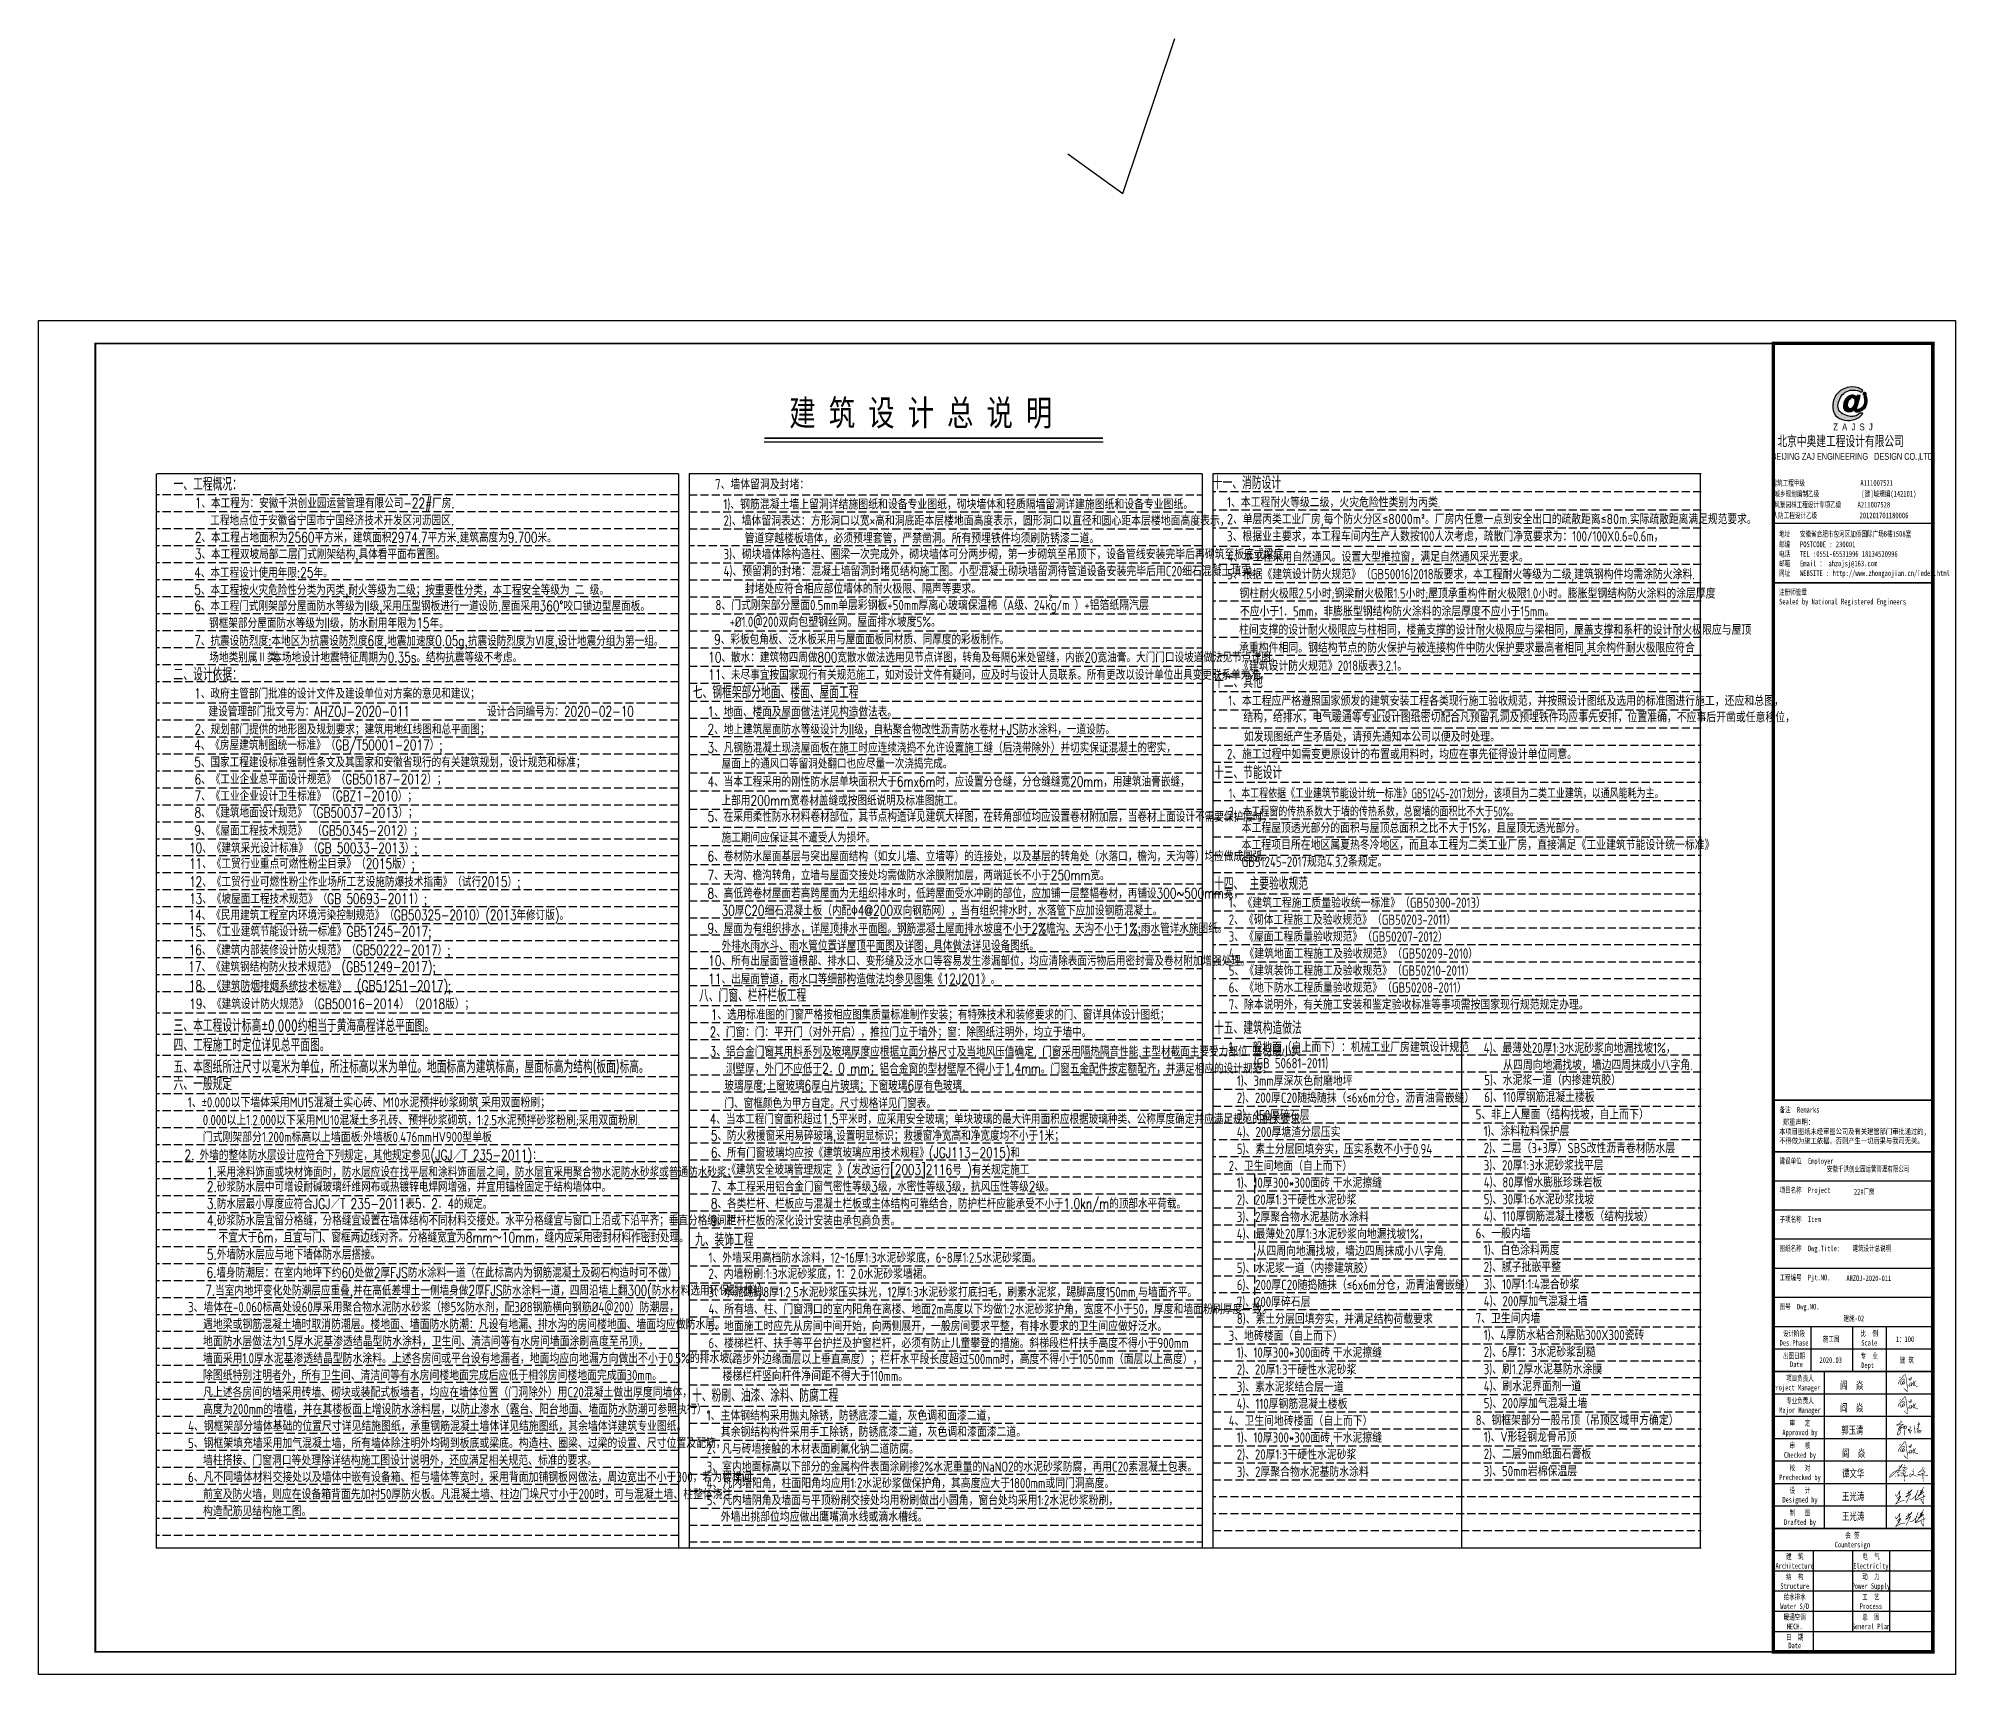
# Model space of a CAD drawing. Extents: x 180850 to 1399066, y 48356 to 327880.
# Drawn here: x 243035 to 302499, y 232951 to 283706 of the extents above; entities that cross this region are included whole.
import ezdxf
from ezdxf.enums import TextEntityAlignment as Align

# ---------------------------------------------------------------- set-up
doc = ezdxf.new("R2010")
doc.units = 0
doc.header["$LTSCALE"] = 1000
doc.linetypes.add('DASH', pattern=[0.35, 0.25, -0.1])
for name, color, linetype in [('002', 3, 'Continuous'), ('BORDER', 7, 'Continuous'), ('PUB_TITLE', 4, 'Continuous'), ('STAIR', 2, 'Continuous'), ('TEXT', 7, 'Continuous'), ('图框文字', 120, 'Continuous'), ('图签', 3, 'Continuous'), ('填充', 251, 'Continuous'), ('文字', 7, 'Continuous')]:
    doc.layers.add(name, color=color, linetype=linetype)
doc.styles.add('_gyy_title_Arial', font='arial.ttf', dxfattribs={"width": 0.7})
doc.styles.add('_gyy_title_ST', font='', dxfattribs={"width": 0.8})
doc.styles.add('C', font='tssdeng.shx', dxfattribs={"height": 3, "bigfont": 'tssdchn.shx'})
doc.styles.add('HZ', font='txt.shx', dxfattribs={"width": 0.8, "bigfont": '000hztxt.shx'})
doc.styles.add('HZTXT', font='romans.shx', dxfattribs={"width": 0.75, "height": 300, "bigfont": 'HZTXT.shx'})
doc.styles.get("Standard").update_dxf_attribs({"font": 'gbenor.shx', "bigfont": 'gbcbig.shx'})
doc.styles.add('宋体', font='')
doc.styles.get('_gyy_title_ST').set_extended_font_data('SimSun')
doc.styles.get('宋体').set_extended_font_data('SimSun')

msp = doc.modelspace()

# ---------------------------------------------------------------- texts
at = {"color": 6, "style": 'HZTXT', "width": 0.75}
for s, height, p in [('1、本工程为：安徽千洪创业园运营管理有限公司-22#厂房.', 318.1818, (247887.86, 269131.49)), ('工程地点位于安徽省宁国市宁国经济技术开发区河沥园区.', 318.1818, (248368.19, 268596.63)), ('2、本工程占地面积为2560平方米，建筑面积2974.7平方米.建筑高度为9.700米。', 318.1818, (247887.86, 268067.67)), ('3、本工程双坡局部二层门式刚架结构,具体看平面布置图。', 318.1818, (247887.86, 267549.18)), ('4、本工程设计使用年限:25年。', 318.1818, (247868.7, 266974.8)), ('5、本工程按火灾危险性分类为丙类,耐火等级为二级；按重要性分类，本工程安全等级为 二 级。', 318.1818, (247868.7, 266441.46)), ('场地类别属Ⅱ类。', 318.182, (248339.09, 264349.97))]:
    msp.add_text(s, height=height, dxfattribs=at).set_placement(p)
at = {"style": 'HZTXT', "width": 0.75}
for s, p in [('6、本工程门式刚架部分屋面防水等级为II级,采用压型钢板进行一道设防.屋面采用360°咬口锁边型屋面板。', (247868.7, 265940.15)), ('7、抗震设防烈度:本地区为抗震设防烈度6度,地震加速度0.05g,抗震设防烈度为Ⅵ度,设计地震分组为第一组。', (247868.7, 264861.42)), ('钢框架部分屋面防水等级为II级，防水耐用年限为15年。', (248331.97, 265412.15)), ('9、彩板包角板、泛水板采用与屋面面板同材质、同厚度的彩板制作。', (263993.69, 264904.7)), ('本场地设计地震特征周期为0.35s。结构抗震等级不考虑。', (250289.96, 264349.97)), ('10、散水：建筑物四周做800宽散水做法选用见节点详图，转角及每隔6米处留缝，内嵌20宽油膏。大门门口设坡道做法见节点详图。', (263808.85, 264349.03)), ('11、未尽事宜按国家现行有关规范施工，如对设计文件有疑问，应及时与设计人员联系。所有更改以设计单位出具变更联系单为准。', (263808.85, 263807.98)), ('1、政府主管部门批准的设计文件及建设单位对方案的意见和建议；', (247868.7, 263225.82)), ('1、地面、楼面及屋面做法详见构造做法表。', (263790.55, 262663.76)), ('2、规划部门提供的地形图及规划要求；建筑用地红线图和总平面图；', (247875.2, 262117.04)), ('2、地上建筑屋面防水等级设计为II级，自粘聚合物改性沥青防水卷材+JS防水涂料，一道设防。', (263790.55, 262116.19)), ('3、凡钢筋混凝土现浇屋面板在施工时应连续浇捣不允许设置施工缝（后浇带除外）并切实保证混凝土的密实，', (263790.55, 261548.1)), ('5、国家工程建设标准强制性条文及其国家和安徽省现行的有关建筑规划，设计规范和标准；', (247868.7, 261096.37)), ('屋面上的通风口等留洞处翻口也应尽量一次浇捣完成。', (264226.67, 261053.54)), ('6、《工业企业总平面设计规范》（GB50187-2012）；', (247878.09, 260568.59)), ('4、当本工程采用的刚性防水层单块面积大于6mx6m时，应设置分仓缝，分仓缝缝宽20mm，用建筑油膏嵌缝，', (263790.55, 260494.23)), ('7、《工业企业设计卫生标准》（GBZ1-2010）；', (247878.09, 260046.2)), ('8、《建筑地面设计规范》（GB50037-2013）；', (247878.09, 259535.34)), ('上部用200mm宽卷材盖缝或按图纸说明及标准图施工。', (264226.67, 259907.12)), ('9、《屋面工程技术规范》 （GB50345-2012）；', (247878.09, 258975.44)), ('5、在采用柔性防水材料卷材部位，其节点构造详见建筑大样图，在转角部位均应设置卷材附加层，当卷材上面设计不需要保护层时，', (263790.55, 259403.39)), ('10、《建筑采光设计标准》（GB 50033-2013）;', (247708.73, 258436.35)), ('施工期间应保证其不遭受人为损坏。', (264226.67, 258758.87)), ('11、《工贸行业重点可燃性粉尘目录》（2015版）;', (247708.73, 257948.99)), ('6、卷材防水屋面基层与突出屋面结构（如女儿墙、立墙等）的连接处，以及基层的转角处（水落口，檐沟，天沟等）均应做成圆弧。', (263790.55, 258178.31)), ('12、《工贸行业可燃性粉尘作业场所工艺设施防爆技术指南》（试行2015）;', (247708.73, 257385.49)), ('7、天沟、檐沟转角，立墙与屋面交接处均需做防水涂膜附加层，两端延长不小于250mm宽。', (263790.55, 257591.72)), ('13、《坡屋面工程技术规范》（GB 50693-2011）;', (247708.73, 256858.55)), ('8、高低跨卷材屋面若高跨屋面为无组织排水时，低跨屋面受水冲刷的部位，应加铺一层整幅卷材，再铺设300~500mm宽，', (263790.55, 257027.82)), ('14、《民用建筑工程室内环境污染控制规范》（GB50325-2010）(2013年修订版)。', (247690.1, 256353.71)), ('9、屋面为有组织排水，详屋顶排水平面图。钢筋混凝土屋面排水坡度不小于2%%%檐沟、天沟不小于1%%%;雨水管详水施图纸。', (263790.55, 255943.52)), ('30厚C20细石混凝土板（内配Φ4@200双向钢筋网），当有组织排水时，水落管下应加设钢筋混凝土。', (264226.67, 256496.3)), ('外排水雨水斗、雨水管位置详屋顶平面图及详图，具体做法详见设备图纸。', (264226.67, 255412)), ('10、所有出屋面管道根部、排水口、变形缝及泛水口等容易发生渗漏部位，均应清除表面污物后用密封膏及卷材附加增强处理。', (263814.6, 254935.03)), ('11、出屋面管道，雨水口等细部构造做法均参见图集《12J201》。', (263814.6, 254372.97)), ('1、选用标准图的门窗严格按相应图集质量标准制作安装；有特殊技术和装修要求的门、窗详具体设计图纸；', (263890.99, 253264.52)), ('2、门窗：门：平开门（对外开启），推拉门立于墙外；窗：除图纸注明外，均立于墙中。', (263856.41, 252722.64)), ('5、防火救援窗采用易碎玻璃,设置明显标识；救援窗净宽高和净宽度均不小于1米；', (263890.99, 249512.21)), ('6、所有门窗玻璃均应按《建筑玻璃应用技术规程》(JGJ113-2015)和', (263890.99, 248985.27)), (' 《建筑安全玻璃管理规定 》(发改运行[2003]2116号 )有关规定施工', (264211, 248458.33)), ('7、本工程采用铝合金门窗气密性等级3级，水密性等级3级，抗风压性等级2级。', (263890.99, 247931.4)), ('8、各类栏杆、栏板应与混凝土栏板或主体结构可靠结合，防护栏杆应能承受不小于1.0kn/m的顶部水平荷载。', (263890.99, 247404.46)), ('9、栏杆栏板的深化设计安装由承包商负责。', (263890.99, 246877.52))]:
    msp.add_text(s, height=318.1818, dxfattribs=at).set_placement(p)
at = {"color": 1, "style": 'HZTXT', "width": 0.75}
for s, p in [('建设管理部门批文号为：AHZOJ-2020-011            设计合同编号为：2020-02-10          ', (248312.49, 262669.57)), ('2. 外墙的整体防水层设计应符合下列规定，其他规定参见(JGJ／T 235-2011)：', (247568.4, 248911.36)), ('1.采用涂料饰面或块材饰面时，防水层应设在找平层和涂料饰面层之间，防水层宜采用聚合物水泥防水砂浆或普通防水砂浆；', (248261.57, 248386.25)), ('2.砂浆防水层中可增设耐碱玻璃纤维网布或热镀锌电焊网增强，并宜用锚栓固定于结构墙体中。', (248261.57, 247925.93)), ('3.防水层最小厚度应符合JGJ／T 235-2011表5．2．4的规定。 ', (248261.57, 247397.63)), ('4.砂浆防水层宜留分格缝，分格缝宜设置在墙体结构不同材料交接处。水平分格缝宜与窗口上沿或下沿平齐；垂直分格缝间距', (248261.57, 246882.43)), ('不宜大于6m，且宜与门、窗框两边线对齐。分格缝宽宜为8mm～10mm，缝内应采用密封材料作密封处理。', (248626.35, 246354.13)), ('6.墙身防潮层：在室内地坪下约60处做2厚FJS防水涂料一道（在此标高内为钢筋混凝土及砌石构造时可不做）,', (248250.35, 245262.94)), ('5.外墙防水层应与地下墙体防水层搭接。', (248261.57, 245825.83)), ('7.当室内地坪变化处防潮层应重叠,并在高低差埋土一侧墙身做2厚FJS防水涂料一道，四周沿墙上翻300(防水材料选用环保型材料).', (248209.02, 244711.43))]:
    msp.add_text(s, height=318.1818, dxfattribs=at).set_placement(p)
at = {"color": 3, "style": 'HZTXT', "width": 0.75}
for s, p in [('4、《房屋建筑制图统一标准》（GB/T50001-2017）;', (247865.94, 261629.52)), ('15、《工业建筑节能设计统一标准》GB51245-2017;', (247707.45, 255847.47, -1550.5)), ('17、《建筑钢结构防火技术规范》 (GB51249-2017);', (247687.23, 254749.4)), ('16、《建筑内部装修设计防火规范》（GB50222-2017）;', (247699.34, 255271.31)), ('18、《建筑防烟排烟系统技术标准》  (GB51251-2017);', (247706.71, 254159.64, -1550.5)), ('19、《建筑设计防火规范》（GB50016-2014）（2018版）；', (247714.54, 253598.74)), ('3、铝合金门窗其用料系列及玻璃厚度应根据立面分格尺寸及当地风压值确定. 门窗采用隔热隔音性能.主型材截面主要受力部位 基材最小实', (263856.41, 252122.28)), ('测壁厚，外门不应低于2．0 mm；铝合金窗的型材壁厚不得小于1.4mm。门窗五金配件按定额配齐，并满足相应的设计规范。', (264359.41, 251595.35)), ('玻璃厚度:上窗玻璃6厚白片玻璃；下窗玻璃6厚有色玻璃.', (264313.43, 251067.92)), ('4、当本工程门窗面积超过1.5平米时，应采用安全玻璃；单块玻璃的最大许用面积应根据玻璃种类、公称厚度确定并应满足规范的相关要求。', (263856.41, 250026.6)), ('门、窗框颜色为甲方自定。尺寸规格详见门窗表。', (264313.43, 250520.07))]:
    msp.add_text(s, height=318.1818, dxfattribs=at).set_placement(p)
at = {"color": 1, "insert": (296970.14, 271382.43), "char_height": 359.1, "width": 4411.8546, "attachment_point": 1, "style": 'HZ'}
msp.add_mtext('北京中奥建工程设计有限公司', dxfattribs=at)
at = {"layer": 'BORDER', "style": '宋体', "width": 0.75}
msp.add_text('建 筑 设 计 总 说 明', height=797.8387, dxfattribs=at).set_placement((266325.36, 271691.36))
at = {"layer": 'PUB_TITLE', "width": 0.7}
for s, height, style, p in [('BEIJING ZAJ ENGINEERING   DESIGN CO.,LTD.', 212.121, '_gyy_title_Arial', (299323.23, 270633.82)), ('建筑工程甲级                 A111007521             ', 176.7675, '_gyy_title_ST', (299326.73, 269827.35)), ('城乡规划编制乙级             [建]城规编(142101)', 176.7675, '_gyy_title_ST', (299080.08, 269490.34)), ('人防工程设计乙级             201201701180006', 176.7675, '_gyy_title_ST', (298926.69, 268820.43)), ('风景园林工程设计专项乙级     A211007528           ', 176.7675, '_gyy_title_ST', (299226.36, 269154.02)), ('Des.Phase', 173.862, '_gyy_title_ST', (297486.7, 243158.28)), ('设计阶段', 173.862, '_gyy_title_ST', (297486.7, 243450.36)), ('比  例', 173.862, '_gyy_title_ST', (299818.92, 243450.36)), ('Scale', 173.862, '_gyy_title_ST', (299818.92, 243158.28)), ('出图日期', 173.862, '_gyy_title_ST', (297486.7, 242754.91)), ('Date', 173.862, '_gyy_title_ST', (297561.5, 242491.32)), ('专  业', 173.862, '_gyy_title_ST', (299818.92, 242754.91)), ('Dept ', 173.862, '_gyy_title_ST', (299818.92, 242462.82)), ('项目负责人', 173.862, '_gyy_title_ST', (297671.09, 242059.46)), ('Project Manager', 173.8624, '_gyy_title_ST', (297558.7, 241767.37)), ('专业负责人', 173.862, '_gyy_title_ST', (297671.09, 241364.01)), ('Major Manager', 173.8624, '_gyy_title_ST', (297671.09, 241071.92)), ('审   定', 173.862, '_gyy_title_ST', (297671.1, 240668.56)), ('Approved by', 173.8624, '_gyy_title_ST', (297671.09, 240376.47)), ('Checked by', 173.862, '_gyy_title_ST', (297671.09, 239681.02)), ('审   核', 173.862, '_gyy_title_ST', (297671.1, 239973.11)), ('Prechecked by', 173.8624, '_gyy_title_ST', (297671.09, 238985.57)), ('校   对', 173.862, '_gyy_title_ST', (297671.1, 239277.66)), ('Designed by', 173.8624, '_gyy_title_ST', (297671.09, 238290.12)), ('设   计', 173.862, '_gyy_title_ST', (297671.1, 238582.21)), ('制   图', 173.862, '_gyy_title_ST', (297671.1, 237886.76)), ('Drafted by', 173.862, '_gyy_title_ST', (297671.09, 237594.67)), ('会 签', 173.862, '_gyy_title_ST', (299297.33, 237191.31)), ('建  筑', 173.862, '_gyy_title_ST', (297508.41, 236530.63)), ('Countersign', 173.8624, '_gyy_title_ST', (299297.33, 236899.22)), ('电  气', 173.862, '_gyy_title_ST', (299871.08, 236530.63)), ('Architecture', 173.8624, '_gyy_title_ST', (297508.41, 236238.54)), ('结  构', 173.862, '_gyy_title_ST', (297508.41, 235904.73)), ('Electricity', 173.8624, '_gyy_title_ST', (299871.08, 236238.54)), ('动  力', 173.862, '_gyy_title_ST', (299871.08, 235904.73)), ('Structure', 173.862, '_gyy_title_ST', (297508.41, 235612.64)), ('Power Supply', 173.8624, '_gyy_title_ST', (299871.08, 235612.64)), ('Water S/D', 173.862, '_gyy_title_ST', (297508.41, 234986.73)), ('给水排水', 173.862, '_gyy_title_ST', (297508.41, 235278.82)), ('Process', 173.862, '_gyy_title_ST', (299871.08, 234986.73)), ('工  艺', 173.862, '_gyy_title_ST', (299871.08, 235278.82)), ('暖通空调', 173.862, '_gyy_title_ST', (297508.41, 234652.92)), ('MECH.', 173.862, '_gyy_title_ST', (297508.41, 234360.83)), ('General Plan', 173.8624, '_gyy_title_ST', (299871.08, 234360.83)), ('总  图', 173.862, '_gyy_title_ST', (299871.08, 234652.92)), ('日  期', 173.862, '_gyy_title_ST', (297508.41, 234027.01)), ('Date', 173.862, '_gyy_title_ST', (297508.41, 233769.69))]:
    msp.add_text(s, height=height, dxfattribs=dict(at, style=style)).set_placement(p, align=Align.CENTER)
at = {"layer": 'PUB_TITLE', "style": '_gyy_title_ST', "width": 0.7}
for s, height, p in [('地址   安徽省合肥市包河区加侨国际广场B楼1508室', 176.7675, (297021.6, 268246.14)), ('邮编   POSTCODE : 230001', 176.7675, (297021.6, 267923.27)), ('电话   TEL :0551-65531996 18134520996', 176.7675, (297021.6, 267626.3)), ('邮箱   Email ： ahzojsj@163.com', 176.7675, (297021.6, 267329.33)), ('网址   WEBSITE : http://www.zhongaojian.cn/index.html', 176.7675, (297021.6, 267030.61)), ('注册师签章', 176.767, (297021.6, 266443.74)), ('Sealed by National Registered Engineers', 176.7675, (297022.56, 266146.77)), ('备注  Remarks', 173.8624, (297039.23, 250385.21)), ('建设单位  Employer', 173.8624, (297039.23, 248798.38)), ('项目名称  Project', 173.8624, (297039.23, 247894.29)), ('子项名称  Item', 173.862, (297039.23, 246990.21)), ('图纸名称  Dwg.Title:', 173.8624, (297039.23, 246086.12)), ('工程编号  Pjt.NO.', 173.8624, (297039.23, 245182.03)), ('图号  Dwg.NO.', 173.8624, (297039.23, 244277.95))]:
    msp.add_text(s, height=height, dxfattribs=at).set_placement(p)
at = {"layer": 'PUB_TITLE', "color": 2, "style": '_gyy_title_ST', "width": 0.7}
for s, height, p in [('安徽千洪创业园运营管理有限公司', 173.8624, (299786.14, 248645.43)), ('22#厂房', 173.862, (299665.17, 247937.13))]:
    msp.add_text(s, height=height, dxfattribs=at).set_placement(p, align=Align.MIDDLE)
at = {"layer": 'PUB_TITLE', "color": 6, "style": '_gyy_title_ST', "width": 0.7}
msp.add_text('建筑设计总说明', height=173.862, dxfattribs=at).set_placement((299899.43, 246181.77), align=Align.MIDDLE)
at = {"layer": 'PUB_TITLE', "color": 2, "style": '_gyy_title_ST', "width": 0.7}
msp.add_text('AHZOJ-2020-011', height=173.8624, dxfattribs=at).set_placement((299806.04, 245160.15), align=Align.CENTER)
at = {"layer": 'PUB_TITLE', "color": 6, "style": '_gyy_title_ST', "width": 0.7}
msp.add_text('建施-02', height=173.862, dxfattribs=at).set_placement((299341.11, 243915.75), align=Align.CENTER)
at = {"layer": 'PUB_TITLE', "insert": (297024.7, 250178.56), "char_height": 173.8624, "width": 5563.6033, "attachment_point": 1, "style": '_gyy_title_ST'}
msp.add_mtext(' 郑重声明：\\P本项目图纸未经审图公司及有关建管部门审批通过的,\\P不得做为施工依据，否则产生一切后果与我司无关。', dxfattribs=at)
at = {"layer": 'TEXT', "color": 3, "style": '_gyy_title_ST', "width": 0.7}
for s, p in [('阎  焱', (298918.62, 241807.32)), ('阎  焱', (298918.62, 241111.87)), ('郭玉清', (298949.94, 240420.4)), ('阎  焱', (298975.03, 239702.11)), ('谭文华', (298975.03, 239075.64)), ('王光涛', (298975.03, 238361.79)), ('王光涛', (298975.03, 237746.33))]:
    msp.add_text(s, height=234.813, dxfattribs=at).set_placement(p)
at = {"layer": '图框文字', "color": 7, "style": '_gyy_title_ST', "width": 0.7}
for s, p in [('施工图', (298636.89, 243276.18)), ('1：100', (300928.43, 243270.68)), ('2020.03', (298624.03, 242621.63)), ('建 筑', (300985.3, 242621.63))]:
    msp.add_text(s, height=173.862, dxfattribs=at).set_placement(p, align=Align.CENTER)
at = {"layer": '文字', "color": 3, "style": 'C', "width": 0.8}
for s, height, p in [('一、工程概况：', 397.765, (247229.79, 269678.06)), ('十一、消防设计', 397.765, (279460.65, 269719.68)), ('3、根据业主要求，本工程车间内生产人数按100人次考虑，疏散门净宽要求为：100/100X0.6=0.6m，', 318.2117, (279903.07, 268102.91)), ('4、本工程采用自然通风。设置大型推拉窗，满足自然通风采光要求。', 318.2117, (279909.22, 267468.83)), ('8、门式刚架部分屋面0.5mm单层彩钢板+50mm厚离心玻璃保温棉（A级、24kg/m ）+铝箔纸隔汽层', 318.2117, (264035.99, 265968.74)), ('+%%C1.0@200双向包塑钢丝网。屋面排水坡度5%%%。', 318.2117, (264472.88, 265449.63)), ('二、设计依据：', 397.765, (247229.79, 263777.41)), ('七、钢框架部分地面、楼面、屋面工程', 397.7646, (263332.99, 263221.79)), ('十二、其他', 397.765, (279498.92, 263552.98)), ('十三、节能设计', 397.765, (279496.18, 260731.06)), ('十四、 主要验收规范', 397.765, (279498.92, 257288.13)), ('八、门窗、栏杆栏板工程', 397.7646, (263526.95, 253818.55)), ('三、本工程设计标高±0.000约相当于黄海高程详总平面图。', 397.7646, (247229.79, 252884.71)), ('十五、建筑构造做法', 397.765, (279498.92, 252816.63)), ('四、工程施工时定位详见总平面图。', 397.7646, (247229.79, 252279.92)), ('五、本图纸所注尺寸以毫米为单位，所注标高以米为单位。地面标高为建筑标高，屋面标高为结构(板面)标高。', 397.7646, (247229.79, 251606.84)), ('六、一般规定', 397.765, (247229.79, 251077.58)), ('门式刚架部分1.200m标高以上墙面板:外墙板0.476mmHV900型单板', 318.2117, (248134.46, 249468.09)), ('九、装饰工程', 397.765, (263401.67, 246243.27)), ('十、粉刷、油漆、涂料、防腐工程', 397.7646, (263311.49, 241411.95))]:
    msp.add_text(s, height=height, dxfattribs=at).set_placement(p)
at = {"layer": '文字', "style": 'C'}
for s, height, width, p in [('7、墙体留洞及封堵：', 318.212, 0.8, (264023.82, 269716.03)), ('1)、钢筋混凝土墙上留洞详结施图纸和设备专业图纸，砌块墙体和轻质隔墙留洞详建施图纸和设备专业图纸。', 318.2117, 0.8, (264281.92, 269096.32)), ('2)、墙体留洞表达：方形洞口以宽×高和洞底距本层楼地面高度表示，圆形洞口以直径和圆心距本层楼地面高度表示，', 318.2117, 0.8, (264286.93, 268589.18)), ('管道穿越楼板墙体，必须预埋套管，严禁凿洞。所有预埋铁件均须刷防锈漆二道。', 318.2117, 0.8, (264942.92, 268046.36)), ('3)、砌块墙体除构造柱、圈梁一次完成外，砌块墙体可分两步砌，第一步砌筑至吊顶下，设备管线安装完毕后再砌筑至板底或梁底。', 318.2117, 0.8, (264286.93, 267549.35)), ('4)、预留洞的封堵：混凝土墙留洞封堵见结构施工图。小型混凝土砌块墙留洞待管道设备安装完毕后用C20细石混凝土填实。', 318.2117, 0.8, (264286.93, 267022.41)), ('封堵处应符合相应部位墙体的耐火极限、隔声等要求。', 318.2117, 0.8, (264942.92, 266479.59)), ('2', 184.96, 0.8, (274368.48, 266268.89)), ('1、本工程应严格遵照国家颁发的建筑安装工程各类现行施工验收规范，并按照设计图纸及选用的标准图进行施工，还应和总图，', 318.2117, 0.8, (279938.6, 263001.37)), ('结构，给排水，电气暖通等专业设计图纸密切配合凡预留孔洞及预埋铁件均应事先安排，位置准确，不应事后开凿或任意移位，', 318.2117, 0.8, (280408.55, 262491.19)), ('如发现图纸产生矛盾处，请预先通知本公司以便及时处理。', 318.2117, 0.8, (280423.94, 261890.33)), ('2、施工过程中如需变更原设计的布置或用料时，均应在事先征得设计单位同意。', 318.2117, 0.8, (279898.07, 261346.64)), ('1、本工程依据《工业建筑节能设计统一标准》GB51245-2017划分，该项目为二类工业建筑，以通风能耗为主。', 305.3559, 0.7, (279962.47, 260132.6)), ('1、《建筑工程施工质量验收统一标准》（GB50300-2013）', 318.2117, 0.8, (279953.57, 256736.53)), ('2、《砌体工程施工及验收规范》（GB50203-2011）', 318.2117, 0.8, (279953.57, 256209.59)), ('3、《屋面工程质量验收规范》（GB50207-2012）', 318.2117, 0.8, (279953.57, 255686.59)), ('4、《建筑地面工程施工及验收规范》（GB50209-2010）', 318.2117, 0.8, (279953.57, 255159.66)), ('5、《建筑装饰工程施工及验收规范》（GB50210-2011）', 318.2117, 0.8, (279953.57, 254632.72)), ('7、除本说明外，有关施工安装和鉴定验收标准等事项需按国家现行规范规定办理。', 318.2117, 0.8, (279953.57, 253578.84)), ('6、《地下防水工程质量验收规范》（GB50208-2011）', 318.2117, 0.8, (279953.57, 254105.78)), ('1、一般地面（自上而下）：机械工业厂房建筑设计规范', 318.2117, 0.8, (279953.57, 252259.49)), ('4)、最薄处20厚1:3水泥砂浆向地漏找坡1%%%，', 318.2117, 0.8, (287862.48, 252233.63)), ('1)、3mm厚深灰色耐磨地坪', 318.2117, 0.8, (280204.5, 251214.04)), ('(GB 50681-2011)', 318.2117, 0.8, (280726.59, 251758.22)), ('5)、水泥浆一道（内掺建筑胶）', 318.2117, 0.8, (287879.98, 251235.09)), ('从四周向地漏找坡，墙边四周抹成小八字角.', 318.2117, 0.8, (288464.55, 251706.69)), ('2)、200厚C20随捣随抹（≤6x6m分仓，沥青油膏嵌缝）', 318.2117, 0.8, (280204.5, 250687.1)), ('6)、110厚钢筋混凝土楼板', 318.2117, 0.8, (287879.98, 250708.15)), ('1、%%P0.000以下墙体采用MU15混凝土实心砖、M10水泥预拌砂浆砌筑,采用双面粉刷；', 318.2117, 0.8, (247670.2, 250542.89)), ('0.000以上1.2.000以下采用MU10混凝土多孔砖、预拌砂浆砌筑，1:2.5水泥预拌砂浆粉刷;采用双面粉刷.', 318.2117, 0.8, (248134.46, 249995.03)), ('3)、150厚碎石层', 318.212, 0.8, (280204.5, 250151.98)), ('5、非上人屋面（结构找坡，自上而下）', 318.2117, 0.8, (287612.94, 250171.72)), ('4)、200厚塘渣分层压实', 318.2117, 0.8, (280204.5, 249625.04)), ('1)、涂料粒料保护层', 318.212, 0.8, (287863.88, 249653.21)), ('5)、素土分层回填夯实，压实系数不小于0.94', 318.2117, 0.8, (280204.5, 249098.1)), ('2)、二层（3+3厚）SBS改性沥青卷材防水层', 318.2117, 0.8, (287863.88, 249126.27)), ('2、卫生间地面（自上而下）', 318.2117, 0.8, (279953.57, 248570.92)), ('3)、20厚1:3水泥砂浆找平层', 318.2117, 0.8, (287863.88, 248591.14)), ('1)、10厚300*300面砖,干水泥擦缝', 318.2117, 0.8, (280204.5, 248052.41)), ('4)、80厚憎水膨胀珍珠岩板', 318.2117, 0.8, (287863.88, 248064.21)), ('2)、20厚1:3干硬性水泥砂浆', 318.2117, 0.8, (280204.5, 247525.47)), ('5)、30厚1:6水泥砂浆找坡', 318.2117, 0.8, (287863.88, 247537.27)), ('3)、2厚聚合物水泥基防水涂料', 318.2117, 0.8, (280204.5, 246990.35)), ('4)、最薄处20厚1:3水泥砂浆向地漏找坡1%%%，', 318.2117, 0.8, (280204.5, 246463.41)), ('6、一般内墙', 318.212, 0.8, (287612.94, 246483.15)), ('4)、110厚钢筋混凝土楼板（结构找坡）', 318.2117, 0.8, (287863.88, 247010.33)), ('从四周向地漏找坡，墙边四周抹成小八字角.', 318.2117, 0.8, (280814.2, 245936.47)), ('1)、白色涂料两度', 318.212, 0.8, (287863.88, 245964.64)), ('1、外墙采用高档防水涂料，12~16厚1:3水泥砂浆底，6~8厚1:2.5水泥砂浆面。', 318.2117, 0.8, (263819.88, 245725.76)), ('5)、水泥浆一道（内掺建筑胶）', 318.2117, 0.8, (280204.5, 245409.53)), ('2)、腻子批嵌平整', 318.212, 0.8, (287863.88, 245437.7)), ('2、内墙粉刷:1:3水泥砂浆底，1：2.0水泥砂浆墙裙。', 318.2117, 0.8, (263819.88, 245226.51)), ('3、水泥踢脚8厚1:2.5水泥砂浆压实抹光，12厚1:3水泥砂浆打底扫毛，刷素水泥浆，踢脚高度150mm,与墙面齐平。', 318.2117, 0.8, (263819.88, 244658.42)), ('6)、200厚C20随捣随抹（≤6x6m分仓，沥青油膏嵌缝）', 318.2117, 0.8, (280204.5, 244882.6)), ('3)、10厚1:1:4混合砂浆', 318.2117, 0.8, (287863.88, 244902.58)), ('3、墙体在-0.060标高处设60厚采用聚合物水泥防水砂浆（掺5%%%防水剂，配3%%C8钢筋横向钢筋%%C4@200）防潮层，', 318.2117, 0.8, (247677.92, 244193.8)), ('4、所有墙、柱、门窗洞口的室内阳角在离楼、地面2m高度以下均做1:2水泥砂浆护角，宽度不小于50，厚度和墙面粉刷厚度一致。', 318.2117, 0.8, (263819.88, 244131.48)), ('7)、200厚碎石层', 318.212, 0.8, (280204.5, 244355.66)), ('4)、200厚加气混凝土墙', 318.2117, 0.8, (287863.88, 244375.64)), ('遇地梁或钢筋混凝土墙时取消防潮层。楼地面、墙面防水防潮：凡设有地漏、排水沟的房间楼地面、墙面均应做防水层。', 318.2117, 0.8, (248142.17, 243663.22)), ('5、地面施工时应先从房间中间开始，向两侧展开，一般房间要求平整，有排水要求的卫生间应做好泛水。', 318.2117, 0.8, (263819.88, 243604.54)), ('8)、素土分层回填夯实，并满足结构荷载要求', 318.2117, 0.8, (280204.5, 243828.72)), ('7、卫生间内墙', 318.212, 0.8, (287612.94, 243848.46)), ('地面防水层做法为1.5厚水泥基渗透结晶型防水涂料，卫生间、清洁间等有水房间墙面涂刷高度至吊顶，', 318.2117, 0.8, (248142.17, 243136.28)), ('6、楼梯栏杆、扶手等平台护拦及护窗栏杆，必须有防止儿童攀登的措施。斜梯段栏杆扶手高度不得小于900mm', 318.2117, 0.8, (263819.88, 243077.61)), ('3、地砖楼面（自上而下）', 318.2117, 0.8, (279953.57, 243301.54)), ('1)、4厚防水粘合剂粘贴300X300瓷砖', 318.2117, 0.8, (287863.88, 243329.95)), ('墙面采用1.0厚水泥基渗透结晶型防水涂料。上述各房间或平台设有地漏者，地面均应向地漏方向做出不小于0.5%%%的排水坡。', 318.2117, 0.8, (248142.17, 242609.34)), ('（踏步外边缘面层以上垂直高度）；栏杆水平段长度超过500mm时，高度不得小于1050mm（面层以上高度），', 318.2117, 0.8, (264256, 242583.05)), ('1)、10厚300*300面砖,干水泥擦缝', 318.2117, 0.8, (280204.5, 242783.03)), ('3)、刷1.2厚水泥基防水涂膜', 318.2117, 0.8, (287863.88, 242267.89)), ('2)、6厚1：3水泥砂浆刮糙', 318.2117, 0.8, (287863.88, 242803.01)), ('除图纸特别注明者外，所有卫生间、清洁间等有水房间楼地面完成后应低于相邻房间楼地面完成面30mm。', 318.2117, 0.8, (248142.17, 242082.4)), ('楼梯栏杆竖向杆件净间距不得大于110mm。', 318.2117, 0.8, (264256, 242056.11)), ('2)、20厚1:3干硬性水泥砂浆', 318.2117, 0.8, (280204.5, 242256.09)), ('3)、素水泥浆结合层一道', 318.2117, 0.8, (280204.5, 241720.97)), ('4)、刷水泥界面剂一道', 318.2117, 0.8, (287863.88, 241740.95)), ('凡上述各房间的墙采用砖墙、砌块或装配式板墙者，均应在墙体位置（门洞除外）用C20混凝土做出厚度同墙体，', 318.2117, 0.8, (248142.17, 241555.46)), ('4)、110厚钢筋混凝土楼板', 318.2117, 0.8, (280204.5, 241194.03)), ('5)、200厚加气混凝土墙', 318.2117, 0.8, (287863.88, 241214.01)), ('4、钢框架部分墙体基础的位置尺寸详见结施图纸，承重钢筋混凝土墙体详见结施图纸，其余墙体详建筑专业图纸。', 318.2117, 0.8, (247677.92, 240505.24)), ('高度为200mm的墙槛，并在其楼板面上增设防水涂料层，以防止渗水（露台、阳台地面、墙面防水防潮可参照执行）。', 318.2117, 0.8, (248142.17, 241028.53)), ('1、主体钢结构采用抛丸除锈，防锈底漆二道，灰色调和面漆二道，', 318.2117, 0.8, (263764.3, 240831.64)), ('4、卫生间地砖楼面（自上而下）', 318.2117, 0.8, (279953.57, 240666.85)), ('8、钢框架部分一般吊顶（吊顶区域甲方确定）', 318.2117, 0.8, (287612.94, 240686.84)), ('5、钢框架填充墙采用加气混凝土墙，所有墙体除注明外均砌到板底或梁底。构造柱、圈梁、过梁的设置、尺寸位置及配筋，', 318.2117, 0.8, (247677.92, 239978.3)), ('其余钢结构构件采用手工除锈，防锈底漆二道，灰色调和漆面漆二道。', 318.2117, 0.8, (264200.42, 240326.35)), ('1)、10厚300*300面砖,干水泥擦缝', 318.2117, 0.8, (280204.5, 240148.34)), ('1)、V形轻钢龙骨吊顶', 318.2117, 0.8, (287863.88, 240168.32)), ('墙柱搭接、门窗洞口等处理除详结构施工图设计说明外，还应满足相关规范、标准的要求。', 318.2117, 0.8, (248142.17, 239447.71)), ('2、凡与砖墙接触的木材表面刷氟化钠二道防腐。', 318.2117, 0.8, (263764.3, 239799.15)), ('2)、20厚1:3干硬性水泥砂浆', 318.2117, 0.8, (280204.5, 239621.4)), ('2)、二层9mm纸面石膏板', 318.2117, 0.8, (287863.88, 239641.38)), ('6、凡不同墙体材料交接处以及墙体中嵌有设备箱、柜与墙体等宽时，采用背面加铺钢板网做法，周边宽出不小于300，若为楼梯间、', 318.2117, 0.8, (247677.92, 238924.42)), ('3、室内地面标高以下部分的金属构件表面涂刷掺2%%%水泥重量的NaNO%%1422%%143的水泥砂浆防腐，再用C20素混凝土包裹。', 318.2117, 0.8, (263764.3, 239243.27)), ('4、凡内墙阳角，柱面阳角均应用1:2水泥砂浆做保护角，其高度应大于1800mm或同门洞高度。', 318.2117, 0.8, (263764.3, 238732.54)), ('3)、2厚聚合物水泥基防水涂料', 318.2117, 0.8, (280204.5, 239086.28)), ('3)、50mm岩棉保温层', 318.2117, 0.8, (287863.88, 239106.26)), ('前室及防火墙，则应在设备箱背面先加衬50厚防火板。凡混凝土墙、柱边门垛尺寸小于200时，可与混凝土墙、柱整体浇注，', 318.2117, 0.8, (248142.17, 238393.83)), ('5、凡内墙阴角及墙面与平顶粉刷交接处均用粉刷做出小圆角，窗台处均采用1:2水泥砂浆粉刷，', 318.2117, 0.8, (263764.3, 238205.61)), ('构造配筋见结构施工图。', 318.2117, 0.8, (248142.17, 237866.9)), ('外墙出挑部位均应做出鹰嘴滴水线或滴水槽线。', 318.2117, 0.8, (264200.42, 237691.66))]:
    msp.add_text(s, height=height, dxfattribs=dict(at, width=width)).set_placement(p)
at = {"layer": '文字', "color": 6, "style": 'C', "width": 0.8}
msp.add_text('1、本工程耐火等级二级，火灾危险性类别为丙类.', height=318.2117, dxfattribs=at).set_placement((279903.07, 269156.78))
at = {"layer": '文字', "color": 6}
msp.add_text('2、单层丙类工业厂房,每个防火分区≤8000m²。厂房内任意一点到安全出口的疏散距离≤80m.实际疏散距离满足规范要求。', height=318.2117, dxfattribs=at).set_placement((279903.07, 268635.91))
at = {"layer": '文字', "color": 30, "true_color": 0xf26722, "style": 'C', "width": 0.8}
for s, p in [('5、根据《建筑设计防火规范》（GB50016)2018版要求，本工程耐火等级为二级,建筑钢构件均需涂防火涂料.', (279907.16, 266927.92, 4.21)), ('钢柱耐火极限2.5小时;钢梁耐火极限1.5小时;屋顶承重构件耐火极限1.0小时。膨胀型钢结构防火涂料的涂层厚度', (280286.88, 266331.31, 4.21)), ('不应小于1．5mm，非膨胀型钢结构防火涂料的涂层厚度不应小于15mm。', (280299.47, 265773.75)), ('柱间支撑的设计耐火极限应与柱相同，楼盖支撑的设计耐火极限应与梁相同，屋盖支撑和系杆的设计耐火极限应与屋顶', (280274.1, 265204.86, 4.21)), ('承重构件相同。钢结构节点的防火保护与被连接构件中防火保护要求最高者相同,其余构件耐火极限应符合', (280275.56, 264649.28)), ('《建筑设计防火规范》2018版表3.2.1。', (280275.56, 264085.38))]:
    msp.add_text(s, height=318.2117, dxfattribs=at).set_placement(p)
at = {"layer": '文字', "color": 4, "style": 'C'}
for s, height, width, p in [('2、本工程窗的传热系数大于墙的传热系数，总窗墙的面积比不大于50%%%。', 305.3559, 0.7, (279962.47, 259567.53)), ('本工程屋顶透光部分的面积与屋顶总面积之比不大于15%%%，且屋顶无透光部分。', 318.2117, 0.8, (280354.43, 259059.52)), ('本工程项目所在地区属夏热冬冷地区，而且本工程为二类工业厂房，直接满足《工业建筑节能设计统一标准》', 318.2117, 0.8, (280354.43, 258533.19)), ('GB51245-2017规范4.3.2条规定。', 318.2117, 0.8, (280354.43, 258006.85))]:
    msp.add_text(s, height=height, dxfattribs=dict(at, width=width)).set_placement(p)

# ---------------------------------------------------------------- blocks, each defined once
blk = doc.blocks.new('dd')
at = {"layer": '图签'}
h = blk.add_hatch(color=5, dxfattribs=at)
h.set_gradient(color1=(0, 0, 255), color2=(36, 36, 255), one_color=1, tint=0.57)
h.paths.add_polyline_path([(452, 1270, -0.093206), (531, 1562, -0.136321), (716, 1807, -0.161039), (988, 1948, -0.108591), (1307, 1935, -0.049497), (1479, 1861, 0.062627), (1539, 1932, 0.094388), (1351, 2056, 0.136326), (854, 2062, 0.161722), (430, 1810, 0.133661), (243, 1435, 0.158414), (286, 937, 0.22517), (632, 669, 0.138663), (1107, 646, 0.074676), (1375, 753, 0.125344), (1543, 944, 0.006312), (1413, 948, -0.090385), (1244, 833, -0.096745), (1053, 797, -0.073845), (803, 850, -0.140868), (530, 1020, -0.160753)])
h = blk.add_hatch(color=5, dxfattribs=at)
h.set_gradient(color1=(0, 0, 255), color2=(36, 36, 255), one_color=1, tint=0.57)
h.paths.add_polyline_path([(1306, 1289, 0.011169), (1334, 1370, 0.005807), (1431, 1724, 0.01105), (1292, 1724, 0.016796), (1267, 1634, 0.125943), (1203, 1704, 0.083806), (1120, 1739, 0.082879), (1047, 1739, -0.008503), (952, 1710, 0.060057), (844, 1628, 0.086078), (774, 1532, 0.099424), (705, 1347, 0.12153), (690, 1225, 0.102644), (719, 1122, 0.056648), (797, 1042, 0.092914), (913, 1013, 0.194578), (1098, 1064, -0.002562), (1175, 1122, 0.064354), (1167, 1068, 0.172385), (1207, 1017, 0.105458), (1300, 1002, 0.086567), (1454, 1046, 0.047674), (1592, 1136, 0.166359), (1692, 1274, 0.096748), (1728, 1431, 0.03151), (1728, 1548, 0.041815), (1700, 1691, 0.007654), (1588, 1673, -0.009919), (1610, 1585, -0.068269), (1624, 1482, -0.105336), (1605, 1352, -0.14652), (1528, 1223, -0.070486), (1434, 1151, -0.077937), (1341, 1103, -0.127098), (1272, 1084, -0.114215), (1267, 1129, -0.007609)])
h.paths.add_polyline_path([(865, 1245, -0.099994), (863, 1328, -0.050974), (888, 1427, -0.120527), (938, 1529, -0.043888), (1002, 1595, -0.08446), (1063, 1619, -0.147309), (1127, 1607, -0.037474), (1177, 1572, -0.06931), (1209, 1507, -0.067662), (1213, 1431, -0.02676), (1211, 1413, 0.017209), (1183, 1329, -0.048815), (1120, 1223, -0.139096), (1046, 1163, -0.097991), (944, 1153, -0.085394), (909, 1169, -0.149141)], flags=16)
h = blk.add_hatch(color=1, dxfattribs=at)
h.set_gradient(color1=(255, 0, 0), color2=(255, 0, 0), tint=0.57)
h.paths.add_polyline_path([(1557, 1818, 0.386553), (1564, 1757, 0.170676), (1604, 1736, 0.082224), (1657, 1743, 0.087509), (1686, 1766, 0.264235), (1694, 1804, 0.244333), (1636, 1850, 0.30271)])
blk.add_lwpolyline([(1539, 1932, 0.094388), (1351, 2056, 0.136326), (854, 2062, 0.161722), (430, 1810, 0.133661), (243, 1435, 0.158414), (286, 937, 0.22517), (632, 669, 0.138663), (1107, 646, 0.074676), (1375, 753, 0.125344), (1543, 944, 0.006312), (1413, 948, -0.090385), (1244, 833, -0.096745), (1053, 797, -0.073845), (803, 850, -0.140868), (530, 1020, -0.160753), (452, 1270, -0.093206), (531, 1562, -0.136321), (716, 1807, -0.161039), (988, 1948, -0.108591), (1307, 1935, -0.049497), (1479, 1861, 0.062627)], format="xyb", close=True, dxfattribs=at)
for points in [[(1431, 1724, 0.011041), (1292, 1724, 0.016796), (1267, 1634, 0.125943), (1203, 1704, 0.083806), (1120, 1739, 0.082879), (1047, 1739, -0.008503), (952, 1710, 0.060057), (844, 1628, 0.086078), (774, 1532, 0.099424), (705, 1347, 0.12153), (690, 1225, 0.102644), (719, 1122, 0.056648), (797, 1042, 0.092914), (913, 1013, 0.194578), (1098, 1064, -0.002562), (1175, 1122, 0.064354), (1167, 1068, 0.172385), (1207, 1017, 0.105458), (1300, 1002, 0.086567), (1454, 1046, 0.047674), (1592, 1136, 0.166359), (1692, 1274, 0.096748), (1728, 1431, 0.03151), (1728, 1548, 0.041815), (1700, 1691, 0.007654), (1588, 1673, -0.009919), (1610, 1585, -0.068269), (1624, 1482, -0.105336), (1605, 1352, -0.14652), (1528, 1223, -0.070486), (1434, 1151, -0.077937), (1341, 1103, -0.127098), (1272, 1084, -0.114215), (1267, 1129, -0.007609), (1306, 1289, 0.011169), (1334, 1370, 0.005782), (1430, 1722, 0.069025)], [(1694, 1804, 0.243958), (1636, 1850, 0.303117), (1557, 1818, 0.386553), (1564, 1757, 0.170676), (1604, 1736, 0.082224), (1657, 1743, 0.087509), (1686, 1766, 0.264235), (1694, 1804, -7.823139)], [(1213, 1431, 0.067662), (1209, 1507, 0.06931), (1177, 1572, 0.037474), (1127, 1607, 0.147309), (1063, 1619, 0.08446), (1002, 1595, 0.043888), (938, 1529, 0.120527), (888, 1427, 0.050974), (863, 1328, 0.099994), (865, 1245, 0.149141), (909, 1169, 0.085394), (944, 1153, 0.097991), (1046, 1163, 0.139096), (1120, 1223, 0.048815), (1183, 1329, -0.017209), (1211, 1413, 0.02676), (1213, 1431, 0.441273)]]:
    blk.add_lwpolyline(points, format="xyb", dxfattribs=at)
at = {"insert": (246, 492), "char_height": 300, "width": 8000, "attachment_point": 1, "style": 'HZ'}
blk.add_mtext('{\\fArial|b0|i0|c0|p32;Z  A  J  S  J}', dxfattribs=at)
blk = doc.blocks.new('asdf')
at = {"color": 2, "lineweight": 25, "const_width": 25}
for points in [[(2531144, 1894910), (2531152, 1894991)], [(2531152, 1894991), (2531180, 1895021)], [(2531180, 1895021), (2531310, 1895199)], [(2531201, 1895196), (2531253, 1895242)], [(2531288, 1895046), (2531245, 1895006)], [(2531245, 1895006), (2531261, 1894932)], [(2531261, 1894932), (2531271, 1894889)], [(2531271, 1894889), (2531288, 1894893)], [(2531288, 1894893), (2531319, 1894920)], [(2531301, 1895084), (2531314, 1895109)], [(2531310, 1895199), (2531428, 1895348)], [(2531314, 1895109), (2531322, 1895121)], [(2531319, 1894920), (2531321, 1894951)], [(2531321, 1894951), (2531334, 1894984)], [(2531322, 1895121), (2531341, 1895136)], [(2531338, 1894938), (2531326, 1894956)], [(2531334, 1894984), (2531336, 1895022)], [(2531346, 1894925), (2531338, 1894938)], [(2531339, 1894936), (2531360, 1894945)], [(2531341, 1895136), (2531372, 1895148)], [(2531345, 1894996), (2531367, 1895042)], [(2531387, 1894925), (2531346, 1894925)], [(2531360, 1894945), (2531351, 1894996)], [(2531367, 1895042), (2531382, 1895054)], [(2531372, 1895148), (2531403, 1895151)], [(2531382, 1895054), (2531401, 1895042)], [(2531409, 1894940), (2531387, 1894925)], [(2531407, 1895082), (2531389, 1895056)], [(2531401, 1895042), (2531414, 1895027)], [(2531403, 1895151), (2531421, 1895140)], [(2531423, 1895114), (2531407, 1895082)], [(2531421, 1894971), (2531409, 1894940)], [(2531414, 1895027), (2531422, 1895000)], [(2531421, 1895140), (2531423, 1895114)], [(2531422, 1895000), (2531421, 1894971)], [(2531428, 1895348), (2531455, 1895365)], [(2531455, 1895365), (2531480, 1895318)], [(2531480, 1895318), (2531529, 1894945)], [(2531529, 1894945), (2531550, 1894833)], [(2531550, 1894833), (2531558, 1894732)], [(2531610, 1894887), (2531611, 1894847)], [(2531612, 1895178), (2531630, 1895135)], [(2531630, 1895135), (2531645, 1895132)], [(2531658, 1894880), (2531641, 1894811)], [(2531645, 1895132), (2531659, 1895133)], [(2531658, 1895106), (2531656, 1895092)], [(2531671, 1895149), (2531658, 1895106)], [(2531664, 1894948), (2531658, 1894880)], [(2531661, 1894978), (2531664, 1894948)], [(2531671, 1895106), (2531703, 1895096)], [(2531681, 1895194), (2531671, 1895149)], [(2531677, 1895238), (2531681, 1895194)], [(2531712, 1895127), (2531687, 1895132)], [(2531690, 1894965), (2531741, 1894991)], [(2531728, 1894906), (2531694, 1894847)], [(2531694, 1894847), (2531720, 1894839)], [(2531703, 1895096), (2531716, 1895110)], [(2531734, 1895144), (2531712, 1895127)], [(2531720, 1894839), (2531758, 1894885)], [(2531741, 1894991), (2531728, 1894906)], [(2531744, 1895184), (2531734, 1895144)], [(2531740, 1895244), (2531751, 1895233)], [(2531751, 1895205), (2531744, 1895184)], [(2531751, 1895233), (2531751, 1895205)], [(2531758, 1894919), (2531804, 1894953)], [(2531758, 1894885), (2531758, 1894919)], [(2531804, 1894953), (2531821, 1894982)], [(2531835, 1894880), (2531810, 1894836)], [(2531817, 1895058), (2531855, 1894974)], [(2531845, 1894919), (2531835, 1894880)], [(2531855, 1894974), (2531845, 1894919)], [(2531855, 1894949), (2531853, 1894942)], [(2531853, 1894942), (2531864, 1894888)], [(2531878, 1894974), (2531855, 1894949)], [(2531862, 1894897), (2531907, 1894859)], [(2531912, 1895067), (2531878, 1894974)], [(2531907, 1894859), (2531945, 1894828)], [(2531945, 1894828), (2531993, 1894816)], [(2531993, 1894816), (2532034, 1894816)], [(2531555, 1894585), (2531397, 1894735)], [(2531558, 1894626), (2531555, 1894585)], [(2531558, 1894732), (2531558, 1894626)]]:
    blk.add_lwpolyline(points, dxfattribs=at)
blk = doc.blocks.new('wfadf')
at = {"color": 2, "lineweight": 25, "const_width": 25}
for points in [[(2531221, 1893280), (2531268, 1893267), (2531280, 1893258), (2531285, 1893250), (2531289, 1893239), (2531287, 1893226), (2531279, 1893214), (2531266, 1893200), (2531240, 1893184), (2531192, 1893157), (2531155, 1893142), (2531122, 1893123), (2531089, 1893107), (2531063, 1893096), (2531061, 1893091), (2531109, 1893090), (2531136, 1893095), (2531162, 1893099), (2531182, 1893103), (2531204, 1893109), (2531229, 1893116), (2531261, 1893123), (2531306, 1893123), (2531348, 1893125), (2531368, 1893126), (2531354, 1893113), (2531289, 1893081), (2531258, 1893060), (2531236, 1893048), (2531213, 1893026), (2531203, 1893014), (2531197, 1892999), (2531197, 1892980), (2531197, 1892967), (2531201, 1892959), (2531209, 1892956), (2531223, 1892960), (2531255, 1892976), (2531265, 1892983), (2531278, 1892994), (2531283, 1893005), (2531283, 1893010), (2531280, 1893016), (2531268, 1893016), (2531256, 1893014), (2531231, 1892999), (2531206, 1892983), (2531187, 1892967), (2531163, 1892946), (2531155, 1892932), (2531152, 1892912), (2531156, 1892892), (2531169, 1892880), (2531194, 1892873), (2531218, 1892866), (2531239, 1892852), (2531246, 1892838), (2531245, 1892809), (2531246, 1892782), (2531243, 1892758), (2531229, 1892732), (2531210, 1892706), (2531188, 1892686), (2531165, 1892668), (2531149, 1892657), (2531130, 1892654), (2531116, 1892655), (2531107, 1892664), (2531102, 1892674), (2531102, 1892689), (2531104, 1892708), (2531111, 1892733), (2531129, 1892774), (2531149, 1892807), (2531168, 1892837), (2531190, 1892865), (2531212, 1892893), (2531255, 1892938), (2531298, 1892974), (2531333, 1893002), (2531366, 1893021), (2531413, 1893044), (2531436, 1893054), (2531455, 1893058), (2531478, 1893058), (2531506, 1893051), (2531525, 1893038), (2531531, 1893026), (2531534, 1893013), (2531528, 1892997), (2531522, 1892981), (2531502, 1892960), (2531479, 1892944), (2531442, 1892928), (2531413, 1892927), (2531395, 1892933), (2531387, 1892949), (2531386, 1892964), (2531390, 1892977), (2531398, 1892992), (2531412, 1893015), (2531422, 1893021), (2531431, 1893022), (2531425, 1892920), (2531430, 1892817), (2531432, 1892667), (2531432, 1892642)], [(2531889, 1893096), (2531883, 1892990), (2531884, 1892899), (2531891, 1892801), (2531895, 1892727)], [(2532003, 1893125), (2532035, 1893127)], [(2532035, 1893127), (2532056, 1893125)], [(2532045, 1893207), (2532044, 1893200)], [(2532044, 1893200), (2532056, 1893113)], [(2532059, 1893195), (2532045, 1893207)], [(2532056, 1893125), (2532090, 1893125)], [(2532056, 1893113), (2532062, 1893074)], [(2532075, 1893175), (2532059, 1893195)], [(2532062, 1893074), (2532064, 1893030)], [(2532091, 1893154), (2532075, 1893175)], [(2532090, 1893125), (2532105, 1893125)], [(2532105, 1893125), (2532091, 1893154)], [(2531661, 1893048), (2531679, 1893035), (2531682, 1893015), (2531680, 1892967), (2531667, 1892912), (2531644, 1892876), (2531631, 1892856), (2531618, 1892849), (2531606, 1892849), (2531599, 1892860), (2531598, 1892890), (2531603, 1892914), (2531616, 1892915), (2531626, 1892898), (2531636, 1892856), (2531655, 1892804), (2531659, 1892776), (2531664, 1892764), (2531672, 1892749), (2531680, 1892740), (2531686, 1892737), (2531691, 1892736), (2531697, 1892739), (2531704, 1892762), (2531713, 1892817), (2531715, 1892846), (2531715, 1892856), (2531741, 1892842), (2531758, 1892842)], [(2531975, 1892927), (2531970, 1892912)], [(2531970, 1892912), (2531986, 1892913)], [(2531999, 1892940), (2531975, 1892927)], [(2531986, 1892913), (2531999, 1892914)], [(2531992, 1892787), (2531992, 1892776)], [(2531992, 1892776), (2531999, 1892774)], [(2531996, 1892806), (2531992, 1892787)], [(2532021, 1892847), (2531996, 1892806)], [(2532033, 1892977), (2531999, 1892940)], [(2531999, 1892914), (2532006, 1892916)], [(2531999, 1892774), (2532017, 1892789)], [(2532006, 1892916), (2532021, 1892922)], [(2532017, 1892789), (2532063, 1892827)], [(2532019, 1893041), (2532060, 1893017)], [(2532020, 1893041), (2532019, 1893034), (2532020, 1893030), (2532021, 1893025), (2532022, 1893021), (2532024, 1893017), (2532028, 1893015), (2532030, 1893014), (2532052, 1893011), (2532057, 1893011)], [(2532021, 1892922), (2532026, 1892925)], [(2532055, 1892899), (2532021, 1892847)], [(2532026, 1892925), (2532030, 1892927)], [(2532030, 1892927), (2532039, 1892927)], [(2532060, 1893017), (2532033, 1892977)], [(2532039, 1892927), (2532055, 1892923)], [(2532055, 1892923), (2532063, 1892920)], [(2532064, 1892913), (2532055, 1892899)], [(2532064, 1893030), (2532057, 1893011)], [(2532063, 1892920), (2532064, 1892913)], [(2532063, 1892827), (2532100, 1892857)], [(2532085, 1892819), (2532074, 1892766), (2532074, 1892741), (2532074, 1892734)], [(2532100, 1892857), (2532115, 1892866)], [(2532119, 1892759), (2532108, 1892755)], [(2532115, 1892866), (2532132, 1892870)], [(2532129, 1892774), (2532119, 1892759)], [(2532133, 1892737), (2532125, 1892733)], [(2532150, 1892805), (2532129, 1892774)], [(2532132, 1892870), (2532148, 1892870)], [(2532148, 1892870), (2532160, 1892865)], [(2532164, 1892834), (2532150, 1892805)], [(2532160, 1892865), (2532166, 1892855)], [(2532166, 1892855), (2532164, 1892834)]]:
    blk.add_lwpolyline(points, dxfattribs=at)
blk = doc.blocks.new('2')
at = {"color": 2, "lineweight": 25, "const_width": 25}
for points in [[(2531019, 1890007), (2531024, 1889993), (2531029, 1889982), (2531032, 1889973), (2531035, 1889965), (2531037, 1889959), (2531039, 1889954), (2531041, 1889950), (2531042, 1889946), (2531044, 1889942), (2531045, 1889939), (2531047, 1889936), (2531049, 1889933), (2531050, 1889931), (2531052, 1889928), (2531054, 1889926), (2531057, 1889924), (2531059, 1889922), (2531061, 1889921), (2531064, 1889919), (2531066, 1889918), (2531068, 1889918), (2531070, 1889917), (2531072, 1889917), (2531074, 1889918), (2531075, 1889918), (2531077, 1889920), (2531078, 1889921), (2531079, 1889923), (2531079, 1889925), (2531080, 1889927), (2531081, 1889930), (2531082, 1889932), (2531083, 1889935), (2531084, 1889937), (2531085, 1889940), (2531087, 1889942), (2531089, 1889945), (2531091, 1889948), (2531093, 1889951), (2531096, 1889955), (2531099, 1889958), (2531102, 1889962), (2531106, 1889966), (2531110, 1889971), (2531113, 1889975), (2531117, 1889979), (2531121, 1889984), (2531124, 1889989), (2531128, 1889994), (2531131, 1889999), (2531134, 1890004), (2531137, 1890010), (2531140, 1890015), (2531143, 1890021), (2531145, 1890026), (2531148, 1890032), (2531152, 1890038), (2531155, 1890044), (2531158, 1890051), (2531161, 1890057), (2531165, 1890064), (2531168, 1890070), (2531172, 1890077), (2531175, 1890084), (2531179, 1890091), (2531182, 1890097), (2531186, 1890104), (2531189, 1890111), (2531192, 1890117), (2531195, 1890123), (2531198, 1890128), (2531201, 1890134), (2531204, 1890138), (2531207, 1890143), (2531209, 1890146), (2531211, 1890150), (2531214, 1890152), (2531216, 1890155), (2531217, 1890157), (2531219, 1890158), (2531220, 1890159), (2531221, 1890160), (2531223, 1890161), (2531223, 1890161), (2531224, 1890161), (2531225, 1890161), (2531225, 1890161), (2531226, 1890161), (2531226, 1890161), (2531226, 1890160), (2531226, 1890160), (2531226, 1890159), (2531226, 1890158), (2531225, 1890157), (2531225, 1890156), (2531224, 1890155), (2531224, 1890153), (2531223, 1890151), (2531222, 1890149), (2531221, 1890147), (2531221, 1890144), (2531220, 1890141), (2531219, 1890138), (2531218, 1890135), (2531217, 1890131), (2531216, 1890127), (2531215, 1890123), (2531215, 1890119), (2531214, 1890115), (2531213, 1890110), (2531212, 1890105), (2531212, 1890100), (2531211, 1890096), (2531210, 1890091), (2531210, 1890086), (2531209, 1890081), (2531209, 1890076), (2531209, 1890071), (2531208, 1890066), (2531208, 1890062), (2531208, 1890057), (2531208, 1890053), (2531208, 1890049), (2531208, 1890045), (2531207, 1890041), (2531207, 1890036), (2531207, 1890032), (2531207, 1890028), (2531207, 1890024), (2531207, 1890020), (2531207, 1890015), (2531207, 1890010), (2531207, 1890006), (2531207, 1890000), (2531206, 1889995), (2531206, 1889989), (2531205, 1889983), (2531205, 1889976), (2531204, 1889969), (2531203, 1889962), (2531202, 1889954), (2531201, 1889946), (2531200, 1889937), (2531198, 1889927), (2531197, 1889918), (2531196, 1889907), (2531195, 1889897), (2531194, 1889887), (2531193, 1889877), (2531192, 1889867), (2531191, 1889858), (2531190, 1889849), (2531190, 1889841), (2531190, 1889834), (2531189, 1889828), (2531189, 1889822), (2531189, 1889817), (2531189, 1889812), (2531189, 1889807), (2531189, 1889803), (2531188, 1889798), (2531188, 1889794), (2531188, 1889790), (2531188, 1889786), (2531187, 1889782), (2531187, 1889778), (2531187, 1889774), (2531187, 1889771), (2531187, 1889768), (2531186, 1889764), (2531186, 1889762), (2531186, 1889759), (2531186, 1889757), (2531186, 1889754), (2531185, 1889752), (2531185, 1889750), (2531185, 1889749), (2531185, 1889747), (2531185, 1889746), (2531184, 1889744), (2531184, 1889743), (2531184, 1889742), (2531183, 1889741), (2531183, 1889739), (2531182, 1889738), (2531182, 1889737), (2531181, 1889735), (2531180, 1889734), (2531179, 1889733), (2531178, 1889732), (2531177, 1889732), (2531176, 1889732), (2531174, 1889732), (2531173, 1889733), (2531171, 1889734), (2531169, 1889735), (2531167, 1889736), (2531166, 1889738), (2531164, 1889740), (2531163, 1889742), (2531161, 1889743), (2531160, 1889745), (2531159, 1889747), (2531159, 1889749), (2531158, 1889752), (2531157, 1889754), (2531156, 1889757), (2531156, 1889761), (2531155, 1889764), (2531154, 1889769), (2531154, 1889773), (2531153, 1889777), (2531152, 1889782), (2531151, 1889786), (2531150, 1889790), (2531149, 1889794), (2531148, 1889797), (2531147, 1889800), (2531146, 1889802), (2531145, 1889804), (2531144, 1889806), (2531143, 1889808), (2531141, 1889809), (2531140, 1889811), (2531138, 1889812), (2531137, 1889813), (2531135, 1889815), (2531133, 1889816), (2531131, 1889817), (2531130, 1889819), (2531128, 1889820), (2531126, 1889821), (2531124, 1889823), (2531122, 1889824), (2531120, 1889825), (2531118, 1889827), (2531117, 1889828), (2531115, 1889830), (2531114, 1889831), (2531114, 1889833), (2531114, 1889835), (2531114, 1889837), (2531115, 1889839), (2531116, 1889841), (2531118, 1889844), (2531121, 1889846), (2531124, 1889849), (2531129, 1889852), (2531133, 1889855), (2531139, 1889859), (2531145, 1889862), (2531151, 1889866), (2531158, 1889869), (2531164, 1889873), (2531171, 1889876), (2531177, 1889880), (2531182, 1889883), (2531188, 1889886), (2531193, 1889889), (2531197, 1889891), (2531202, 1889894), (2531207, 1889896), (2531211, 1889899), (2531216, 1889901), (2531220, 1889904), (2531225, 1889907), (2531230, 1889909), (2531234, 1889911), (2531239, 1889914), (2531243, 1889916), (2531246, 1889917), (2531250, 1889919), (2531253, 1889920), (2531255, 1889920), (2531257, 1889920), (2531258, 1889920), (2531259, 1889919), (2531260, 1889918), (2531260, 1889916), (2531260, 1889913), (2531259, 1889910), (2531258, 1889906), (2531257, 1889902), (2531255, 1889897), (2531253, 1889892), (2531251, 1889887), (2531248, 1889881), (2531245, 1889876), (2531241, 1889870), (2531237, 1889864), (2531233, 1889858), (2531229, 1889852), (2531224, 1889846), (2531219, 1889840), (2531214, 1889834), (2531209, 1889828), (2531204, 1889822), (2531199, 1889815), (2531194, 1889809), (2531189, 1889802), (2531184, 1889796), (2531179, 1889790), (2531175, 1889783), (2531170, 1889777), (2531166, 1889771), (2531162, 1889765), (2531157, 1889759), (2531153, 1889752), (2531148, 1889744), (2531142, 1889736), (2531136, 1889727), (2531129, 1889717), (2531122, 1889705), (2531113, 1889693), (2531104, 1889680), (2531095, 1889667), (2531086, 1889655), (2531078, 1889642), (2531070, 1889631), (2531063, 1889621), (2531057, 1889612), (2531052, 1889605), (2531048, 1889600), (2531045, 1889595), (2531042, 1889592), (2531041, 1889589), (2531039, 1889587), (2531038, 1889585), (2531037, 1889584), (2531036, 1889582), (2531035, 1889581), (2531035, 1889580), (2531035, 1889580), (2531035, 1889579), (2531036, 1889579), (2531037, 1889579), (2531038, 1889578), (2531040, 1889578), (2531042, 1889578), (2531045, 1889578), (2531047, 1889579), (2531050, 1889579), (2531053, 1889580), (2531055, 1889581), (2531058, 1889582), (2531061, 1889583), (2531063, 1889585), (2531066, 1889587), (2531068, 1889589), (2531071, 1889591), (2531074, 1889593), (2531077, 1889595), (2531079, 1889597), (2531082, 1889599), (2531085, 1889601), (2531089, 1889604), (2531092, 1889606), (2531095, 1889608), (2531099, 1889610), (2531103, 1889612), (2531106, 1889615), (2531110, 1889617), (2531115, 1889619), (2531119, 1889622), (2531124, 1889624), (2531128, 1889626), (2531133, 1889629), (2531139, 1889632), (2531144, 1889634), (2531150, 1889637), (2531156, 1889640), (2531162, 1889643), (2531168, 1889646), (2531175, 1889649), (2531181, 1889653), (2531188, 1889656), (2531195, 1889660), (2531202, 1889664), (2531209, 1889667), (2531216, 1889671), (2531223, 1889675), (2531229, 1889678), (2531236, 1889682), (2531242, 1889685), (2531248, 1889688), (2531253, 1889691), (2531259, 1889693), (2531264, 1889695), (2531269, 1889698), (2531274, 1889700), (2531280, 1889701), (2531285, 1889703), (2531290, 1889705), (2531296, 1889707), (2531302, 1889709), (2531308, 1889710), (2531314, 1889712), (2531321, 1889713), (2531327, 1889715), (2531334, 1889716), (2531341, 1889717), (2531348, 1889719), (2531355, 1889720), (2531361, 1889721), (2531368, 1889722), (2531374, 1889723), (2531380, 1889724), (2531386, 1889725), (2531391, 1889725), (2531396, 1889726), (2531401, 1889727), (2531405, 1889728), (2531410, 1889729), (2531414, 1889729), (2531418, 1889730), (2531422, 1889730), (2531426, 1889730), (2531430, 1889730), (2531434, 1889730), (2531438, 1889729), (2531441, 1889728), (2531444, 1889726), (2531446, 1889724), (2531447, 1889721)], [(2531488, 1890029), (2531501, 1890027), (2531514, 1890027), (2531524, 1890028), (2531533, 1890030), (2531542, 1890033), (2531549, 1890036), (2531555, 1890040), (2531561, 1890044), (2531567, 1890047), (2531572, 1890050), (2531577, 1890053), (2531582, 1890056), (2531587, 1890059), (2531591, 1890062), (2531596, 1890065), (2531600, 1890068), (2531605, 1890071), (2531610, 1890074), (2531614, 1890077), (2531618, 1890081), (2531623, 1890084), (2531627, 1890088), (2531631, 1890091), (2531636, 1890095), (2531640, 1890099), (2531643, 1890102), (2531647, 1890106), (2531651, 1890110), (2531656, 1890114), (2531660, 1890119), (2531665, 1890123), (2531670, 1890128), (2531676, 1890133), (2531681, 1890138), (2531687, 1890143), (2531694, 1890148), (2531700, 1890153), (2531705, 1890158), (2531711, 1890163), (2531715, 1890167), (2531720, 1890172), (2531723, 1890175), (2531726, 1890179), (2531729, 1890183), (2531732, 1890186), (2531734, 1890190), (2531736, 1890193), (2531738, 1890196), (2531740, 1890199), (2531742, 1890202), (2531744, 1890205), (2531746, 1890208), (2531748, 1890210), (2531749, 1890213), (2531751, 1890214), (2531753, 1890216), (2531754, 1890216), (2531755, 1890217), (2531756, 1890216), (2531757, 1890215), (2531757, 1890214), (2531758, 1890212), (2531757, 1890209), (2531757, 1890206), (2531756, 1890202), (2531754, 1890197), (2531752, 1890192), (2531750, 1890186), (2531747, 1890179), (2531743, 1890173), (2531738, 1890166), (2531732, 1890158), (2531726, 1890150), (2531718, 1890143), (2531710, 1890135), (2531702, 1890126), (2531694, 1890118), (2531685, 1890110), (2531677, 1890102), (2531669, 1890094), (2531662, 1890087), (2531655, 1890079), (2531649, 1890072), (2531643, 1890065), (2531637, 1890058), (2531632, 1890051), (2531627, 1890044), (2531622, 1890036), (2531617, 1890029), (2531612, 1890022), (2531606, 1890015), (2531601, 1890008), (2531596, 1890001), (2531590, 1889993), (2531584, 1889986), (2531578, 1889979), (2531571, 1889973), (2531564, 1889966), (2531556, 1889960), (2531548, 1889953), (2531541, 1889947), (2531533, 1889942), (2531526, 1889936), (2531518, 1889931), (2531511, 1889926), (2531505, 1889922), (2531499, 1889917), (2531493, 1889913), (2531488, 1889910), (2531483, 1889906), (2531479, 1889903), (2531476, 1889900), (2531473, 1889897), (2531471, 1889894), (2531469, 1889892), (2531468, 1889889), (2531468, 1889887), (2531469, 1889886), (2531471, 1889885), (2531473, 1889885), (2531476, 1889885), (2531480, 1889885), (2531484, 1889886), (2531489, 1889888), (2531494, 1889889), (2531500, 1889892), (2531505, 1889894), (2531511, 1889897), (2531516, 1889900), (2531522, 1889903), (2531527, 1889906), (2531533, 1889910), (2531539, 1889913), (2531545, 1889917), (2531551, 1889921), (2531558, 1889926), (2531565, 1889930), (2531573, 1889935), (2531581, 1889940), (2531589, 1889944), (2531597, 1889949), (2531604, 1889954), (2531612, 1889959), (2531619, 1889964), (2531626, 1889969), (2531633, 1889973), (2531639, 1889978), (2531645, 1889983), (2531651, 1889987), (2531656, 1889991), (2531661, 1889995), (2531666, 1890000), (2531671, 1890004), (2531676, 1890007), (2531680, 1890011), (2531685, 1890015), (2531689, 1890018), (2531692, 1890021), (2531695, 1890024), (2531698, 1890027), (2531700, 1890028), (2531700, 1890025), (2531693, 1890011), (2531679, 1889982), (2531654, 1889933), (2531616, 1889860), (2531562, 1889757), (2531490, 1889619)], [(2531601, 1890175), (2531603, 1890171), (2531605, 1890167), (2531606, 1890162), (2531607, 1890156), (2531608, 1890151), (2531609, 1890145), (2531609, 1890139), (2531609, 1890134), (2531610, 1890128), (2531610, 1890123), (2531610, 1890117), (2531610, 1890112), (2531610, 1890107), (2531610, 1890101), (2531609, 1890095), (2531609, 1890090), (2531609, 1890083), (2531609, 1890077), (2531608, 1890069), (2531608, 1890061), (2531607, 1890051), (2531607, 1890040), (2531606, 1890027), (2531605, 1890013)], [(2531669, 1889811), (2531674, 1889805), (2531679, 1889800), (2531684, 1889797), (2531688, 1889794), (2531693, 1889792), (2531696, 1889791), (2531700, 1889791), (2531703, 1889790), (2531706, 1889790), (2531708, 1889790), (2531711, 1889789), (2531713, 1889789), (2531716, 1889789), (2531718, 1889789), (2531720, 1889789), (2531722, 1889789), (2531725, 1889789), (2531728, 1889788), (2531730, 1889789), (2531733, 1889789), (2531736, 1889789), (2531739, 1889790), (2531742, 1889790), (2531746, 1889791), (2531749, 1889793), (2531752, 1889794), (2531756, 1889796), (2531759, 1889798), (2531763, 1889800), (2531766, 1889802), (2531770, 1889805), (2531773, 1889808), (2531777, 1889811), (2531781, 1889814), (2531785, 1889817), (2531789, 1889821), (2531794, 1889825), (2531800, 1889829), (2531806, 1889834), (2531813, 1889840), (2531821, 1889846), (2531829, 1889852), (2531838, 1889859), (2531848, 1889866), (2531857, 1889873), (2531865, 1889880), (2531873, 1889886), (2531881, 1889892), (2531887, 1889898), (2531892, 1889903), (2531897, 1889907), (2531901, 1889912), (2531904, 1889916), (2531907, 1889921), (2531911, 1889925), (2531914, 1889930), (2531918, 1889936), (2531922, 1889941), (2531926, 1889947), (2531931, 1889953), (2531936, 1889960), (2531942, 1889966), (2531948, 1889972), (2531954, 1889979), (2531961, 1889985), (2531968, 1889990), (2531975, 1889996), (2531981, 1890000), (2531987, 1890005), (2531992, 1890008), (2531996, 1890011), (2531999, 1890014)], [(2532270, 1890333), (2532269, 1890321), (2532267, 1890308), (2532263, 1890295), (2532257, 1890281), (2532251, 1890268), (2532244, 1890254), (2532237, 1890240), (2532230, 1890226), (2532223, 1890213), (2532216, 1890199), (2532210, 1890186), (2532203, 1890173), (2532197, 1890160), (2532191, 1890147), (2532185, 1890134), (2532179, 1890122), (2532173, 1890109), (2532167, 1890096), (2532161, 1890084), (2532156, 1890072), (2532151, 1890061), (2532146, 1890051), (2532142, 1890042), (2532138, 1890033), (2532134, 1890026), (2532131, 1890020), (2532129, 1890015), (2532126, 1890011), (2532124, 1890007), (2532122, 1890004), (2532121, 1890001), (2532119, 1889998), (2532117, 1889994), (2532115, 1889991), (2532113, 1889988), (2532110, 1889984), (2532108, 1889980), (2532106, 1889977), (2532104, 1889973), (2532101, 1889969), (2532099, 1889965), (2532096, 1889961), (2532093, 1889957), (2532091, 1889954), (2532088, 1889950), (2532085, 1889946), (2532082, 1889942), (2532079, 1889939), (2532077, 1889936), (2532074, 1889932), (2532070, 1889929), (2532067, 1889926), (2532064, 1889922), (2532060, 1889918), (2532056, 1889913), (2532051, 1889908), (2532046, 1889902), (2532041, 1889895), (2532035, 1889888), (2532028, 1889880), (2532021, 1889872), (2532014, 1889863), (2532006, 1889854), (2531997, 1889845), (2531988, 1889836), (2531979, 1889827), (2531969, 1889817), (2531960, 1889809), (2531951, 1889800), (2531942, 1889792), (2531934, 1889785), (2531928, 1889779), (2531922, 1889774), (2531918, 1889771), (2531914, 1889767), (2531911, 1889765), (2531909, 1889763), (2531907, 1889762), (2531905, 1889761), (2531903, 1889760), (2531902, 1889760), (2531900, 1889759), (2531898, 1889758), (2531896, 1889758), (2531895, 1889757), (2531894, 1889756), (2531893, 1889755), (2531892, 1889754), (2531892, 1889752), (2531892, 1889751), (2531893, 1889750), (2531894, 1889748), (2531895, 1889747), (2531897, 1889745), (2531899, 1889744), (2531902, 1889744), (2531904, 1889743), (2531907, 1889743), (2531911, 1889743), (2531914, 1889744), (2531919, 1889745), (2531923, 1889746), (2531929, 1889747), (2531935, 1889749), (2531941, 1889751), (2531948, 1889753), (2531956, 1889755), (2531963, 1889757), (2531970, 1889760), (2531978, 1889762), (2531985, 1889765), (2531991, 1889767), (2531997, 1889769), (2532003, 1889771), (2532008, 1889773), (2532012, 1889775), (2532017, 1889776), (2532021, 1889778), (2532025, 1889780), (2532030, 1889782), (2532035, 1889784), (2532039, 1889787), (2532045, 1889789), (2532050, 1889792), (2532055, 1889794), (2532060, 1889797), (2532066, 1889800), (2532071, 1889802), (2532077, 1889805), (2532082, 1889808), (2532088, 1889811), (2532094, 1889814), (2532100, 1889817), (2532105, 1889820), (2532112, 1889823), (2532118, 1889826), (2532125, 1889829), (2532131, 1889833), (2532138, 1889836), (2532145, 1889839), (2532152, 1889842), (2532158, 1889845), (2532164, 1889847), (2532170, 1889850), (2532175, 1889853), (2532180, 1889855), (2532184, 1889857), (2532189, 1889859), (2532193, 1889861), (2532197, 1889863), (2532201, 1889865), (2532205, 1889867), (2532209, 1889869), (2532213, 1889871), (2532217, 1889873), (2532221, 1889874), (2532225, 1889876), (2532230, 1889878), (2532234, 1889880), (2532238, 1889881), (2532241, 1889883), (2532245, 1889884), (2532249, 1889886), (2532253, 1889887), (2532257, 1889888), (2532262, 1889890), (2532267, 1889891), (2532272, 1889893), (2532278, 1889894), (2532285, 1889896), (2532291, 1889898), (2532298, 1889900), (2532305, 1889901), (2532312, 1889903), (2532318, 1889905), (2532324, 1889906), (2532330, 1889908), (2532335, 1889909), (2532339, 1889911), (2532341, 1889914), (2532342, 1889919), (2532341, 1889924), (2532338, 1889932), (2532333, 1889941)], [(2532031, 1890203), (2532029, 1890195), (2532026, 1890184), (2532021, 1890169), (2532015, 1890153), (2532009, 1890134), (2532002, 1890115), (2531995, 1890096), (2531988, 1890077), (2531981, 1890060), (2531975, 1890044), (2531968, 1890029), (2531963, 1890015), (2531957, 1890001), (2531952, 1889988), (2531947, 1889975), (2531942, 1889963), (2531937, 1889951), (2531933, 1889938), (2531928, 1889926), (2531924, 1889914), (2531921, 1889902), (2531917, 1889891), (2531914, 1889880), (2531912, 1889869), (2531911, 1889858), (2531909, 1889848), (2531909, 1889838), (2531909, 1889829), (2531909, 1889820), (2531909, 1889812), (2531910, 1889805), (2531911, 1889798), (2531912, 1889791), (2531914, 1889785), (2531916, 1889779), (2531918, 1889774), (2531921, 1889768), (2531924, 1889763), (2531927, 1889757), (2531931, 1889751)], [(2532128, 1890159), (2532135, 1890163), (2532143, 1890166), (2532150, 1890169), (2532158, 1890172), (2532166, 1890175), (2532175, 1890178), (2532183, 1890181), (2532192, 1890184), (2532201, 1890187), (2532210, 1890191), (2532219, 1890194), (2532226, 1890197), (2532233, 1890200), (2532239, 1890201), (2532243, 1890202), (2532245, 1890203), (2532245, 1890202), (2532243, 1890199), (2532239, 1890197), (2532234, 1890193), (2532228, 1890188), (2532221, 1890183), (2532214, 1890178), (2532206, 1890171), (2532199, 1890165), (2532191, 1890159), (2532184, 1890152), (2532177, 1890145), (2532170, 1890138), (2532163, 1890131), (2532157, 1890125), (2532152, 1890119), (2532146, 1890113), (2532141, 1890107), (2532137, 1890102), (2532133, 1890097), (2532129, 1890092), (2532126, 1890088), (2532123, 1890085), (2532121, 1890082), (2532119, 1890079), (2532118, 1890077), (2532117, 1890075), (2532117, 1890074), (2532117, 1890073), (2532118, 1890073), (2532120, 1890073), (2532122, 1890074), (2532126, 1890075), (2532129, 1890077), (2532134, 1890079), (2532139, 1890081), (2532144, 1890083), (2532150, 1890086), (2532156, 1890089), (2532163, 1890093), (2532170, 1890096), (2532177, 1890100), (2532184, 1890103), (2532190, 1890107), (2532197, 1890111), (2532204, 1890115), (2532210, 1890118), (2532216, 1890122), (2532222, 1890126), (2532226, 1890129), (2532231, 1890132), (2532234, 1890135), (2532236, 1890136), (2532237, 1890136), (2532237, 1890135), (2532236, 1890132), (2532234, 1890128), (2532230, 1890122), (2532225, 1890114), (2532219, 1890106), (2532212, 1890098), (2532205, 1890089), (2532198, 1890080), (2532190, 1890071), (2532183, 1890063), (2532175, 1890056), (2532168, 1890049), (2532160, 1890042), (2532153, 1890037), (2532146, 1890031), (2532139, 1890026), (2532132, 1890021), (2532125, 1890016), (2532118, 1890011), (2532112, 1890007), (2532105, 1890002), (2532099, 1889998), (2532093, 1889993), (2532086, 1889989), (2532079, 1889985), (2532073, 1889980), (2532066, 1889976), (2532060, 1889971), (2532054, 1889967), (2532049, 1889963), (2532045, 1889960), (2532042, 1889957), (2532040, 1889954), (2532040, 1889952), (2532041, 1889950), (2532044, 1889950), (2532048, 1889949), (2532053, 1889950), (2532059, 1889951), (2532066, 1889952), (2532073, 1889955), (2532081, 1889958), (2532090, 1889961), (2532098, 1889965), (2532107, 1889969), (2532116, 1889974), (2532124, 1889979), (2532132, 1889984), (2532140, 1889988), (2532147, 1889993), (2532154, 1889998), (2532160, 1890002), (2532166, 1890007), (2532171, 1890011), (2532176, 1890015), (2532182, 1890019), (2532187, 1890023), (2532193, 1890027), (2532198, 1890031), (2532204, 1890035), (2532210, 1890039), (2532215, 1890042), (2532221, 1890046), (2532227, 1890050), (2532232, 1890054), (2532237, 1890058), (2532242, 1890062), (2532247, 1890066), (2532252, 1890070), (2532256, 1890074), (2532261, 1890078), (2532265, 1890082), (2532268, 1890086), (2532272, 1890090), (2532275, 1890094), (2532277, 1890099), (2532280, 1890104), (2532282, 1890109), (2532283, 1890115), (2532284, 1890122), (2532284, 1890130)], [(2532272, 1890022), (2532274, 1890006), (2532275, 1889991), (2532275, 1889976), (2532276, 1889961), (2532276, 1889947), (2532276, 1889932), (2532275, 1889918), (2532275, 1889905), (2532275, 1889891), (2532275, 1889878), (2532275, 1889865), (2532275, 1889853), (2532275, 1889841), (2532274, 1889831), (2532274, 1889821), (2532274, 1889813), (2532274, 1889805), (2532274, 1889799), (2532274, 1889794), (2532274, 1889789), (2532273, 1889784), (2532273, 1889780), (2532273, 1889776), (2532273, 1889771), (2532273, 1889766), (2532273, 1889761), (2532273, 1889755), (2532273, 1889750), (2532273, 1889744), (2532273, 1889737), (2532273, 1889731), (2532273, 1889725), (2532273, 1889719), (2532273, 1889713), (2532273, 1889707), (2532273, 1889701), (2532273, 1889695), (2532273, 1889689), (2532273, 1889683), (2532273, 1889677), (2532272, 1889671), (2532272, 1889665), (2532271, 1889658), (2532271, 1889653), (2532270, 1889647), (2532270, 1889641), (2532269, 1889636), (2532269, 1889631), (2532268, 1889626), (2532268, 1889622), (2532268, 1889618), (2532267, 1889614), (2532267, 1889611), (2532267, 1889608), (2532267, 1889605), (2532267, 1889602), (2532267, 1889600), (2532267, 1889597), (2532266, 1889596), (2532266, 1889594), (2532266, 1889593), (2532265, 1889592), (2532264, 1889592), (2532262, 1889592), (2532260, 1889592), (2532257, 1889594), (2532254, 1889596), (2532251, 1889598), (2532248, 1889601), (2532244, 1889605), (2532241, 1889610), (2532238, 1889615), (2532235, 1889621), (2532232, 1889628), (2532229, 1889636), (2532226, 1889644), (2532223, 1889651), (2532221, 1889659), (2532218, 1889667), (2532215, 1889674), (2532213, 1889680), (2532210, 1889686), (2532207, 1889691), (2532204, 1889696), (2532202, 1889701), (2532199, 1889705), (2532196, 1889709), (2532194, 1889712), (2532191, 1889716), (2532188, 1889720), (2532186, 1889723), (2532183, 1889726), (2532181, 1889729), (2532178, 1889733), (2532176, 1889736), (2532173, 1889739), (2532171, 1889742), (2532168, 1889745), (2532165, 1889748), (2532163, 1889751), (2532161, 1889754), (2532159, 1889757), (2532157, 1889760), (2532156, 1889763), (2532155, 1889767), (2532154, 1889770), (2532154, 1889773), (2532155, 1889775), (2532156, 1889778), (2532159, 1889780), (2532162, 1889781), (2532166, 1889782), (2532171, 1889783), (2532177, 1889782), (2532183, 1889782), (2532191, 1889781), (2532199, 1889780), (2532208, 1889779), (2532217, 1889778), (2532227, 1889778)]]:
    blk.add_lwpolyline(points, dxfattribs=at)
blk = doc.blocks.new('zsdgs dfg')
at = {"layer": '002', "color": 2, "const_width": 30}
for points in [[(6511421.56, 493152.04), (6511447.16, 493205.16)], [(6511423.64, 493140.2), (6511421.56, 493152.04)], [(6511451.16, 493138.28), (6511423.64, 493140.2)], [(6511447.16, 493205.16), (6511490.52, 493277.96)], [(6511502.2, 493181.48), (6511451.16, 493138.28)], [(6511490.52, 493277.96), (6511531.8, 493338.92)], [(6511659.64, 493309.32), (6511502.2, 493181.48)], [(6511531.8, 493338.92), (6511657.72, 493443.08)], [(6511657.72, 493443.08), (6511803.16, 493523.72)], [(6511771.8, 493409.64), (6511659.64, 493309.32)], [(6511765.72, 493230.76), (6511799, 493199.88)], [(6511876.28, 493502.28), (6511771.8, 493409.64)], [(6511799, 493199.88), (6511836.12, 493206.12)], [(6511803.16, 493523.72), (6511868.12, 493553.16)], [(6511868.12, 493553.16), (6511964.6, 493576.84)], [(6511949.08, 493590.92), (6511876.28, 493502.28)], [(6511899.64, 493409.64), (6511911.48, 493443.08)], [(6511942.84, 493421.48), (6511899.64, 493409.64)], [(6511911.48, 493443.08), (6511929.08, 493464.68)], [(6511911.48, 493335.72), (6512020.12, 493283.88)], [(6512020.12, 493283.88), (6511916.44, 493217.32)], [(6511916.44, 493217.32), (6511978.2, 493221)], [(6512017.56, 493502.12), (6511942.84, 493421.48)], [(6512075, 493756.04), (6511949.08, 493590.92)], [(6511964.6, 493576.84), (6512035.32, 493565)], [(6511978.2, 493221), (6512030.04, 493211.08)], [(6512004.12, 493822.92), (6512039.64, 493850.44)], [(6512039.32, 493549.32), (6512017.56, 493502.12)], [(6512035.32, 493565), (6512039.32, 493549.32)], [(6512039.64, 493850.44), (6512094.68, 493706.92)], [(6512056.92, 493242.92), (6512190.68, 493224.84)], [(6512071.8, 493689), (6512063.96, 493636.04)], [(6512063.96, 493636.04), (6512071, 493603.4)], [(6512071, 493603.4), (6512084.92, 493583.88)], [(6512232.28, 493974.28), (6512075, 493756.04)], [(6512084.92, 493583.88), (6512112.92, 493564.52)], [(6512094.68, 493706.92), (6512165.4, 493809.16)], [(6512112.92, 493564.52), (6512126.2, 493566.76)], [(6512142.84, 493452.04), (6512135.32, 493409.64)], [(6512135.32, 493409.64), (6512146.52, 493373.48)], [(6512146.52, 493373.48), (6512163.96, 493341)], [(6512196.28, 493559.88), (6512163.96, 493561.16)], [(6512163.96, 493341), (6512186.52, 493344.84)], [(6512165.4, 493809.16), (6512232.28, 493974.28)], [(6512190.68, 493224.84), (6512346.36, 493242.92)], [(6512278.36, 493561.16), (6512196.28, 493559.88)], [(6512231, 493757.64), (6512259.64, 493726.44)], [(6512261.4, 493437.16), (6512238.84, 493437.16)], [(6512238.84, 493437.16), (6512247.64, 493407.24)], [(6512247.64, 493407.24), (6512247.64, 493365.96)], [(6512247.64, 493365.96), (6512277.56, 493368.52)], [(6512259.64, 493726.44), (6512253.4, 493699.08)], [(6512253.4, 493699.08), (6512255.96, 493674.28)], [(6512255.16, 493351.08), (6512278.84, 493368.52)], [(6512256.44, 493322.28), (6512255.16, 493351.08)], [(6512273.88, 493321.16), (6512256.44, 493322.28)], [(6512306.36, 493410.92), (6512261.4, 493437.16)], [(6512264.6, 493732.68), (6512290.68, 493743.88)], [(6512265.08, 493520.68), (6512357.56, 493529.48)], [(6512315.64, 493627.08), (6512270.84, 493563.56)], [(6512320.12, 493327.4), (6512273.88, 493321.16)], [(6512277.56, 493368.52), (6512312.6, 493371.08)], [(6512351.64, 493583.56), (6512278.36, 493561.16)], [(6512278.84, 493368.52), (6512305.08, 493392.2)], [(6512290.68, 493743.88), (6512379, 493742.6)], [(6512305.08, 493392.2), (6512306.36, 493410.92)], [(6512312.6, 493371.08), (6512327.48, 493361)], [(6512327.48, 493361), (6512313.88, 493329.8)], [(6512313.88, 493329.8), (6512325.08, 493287.4)], [(6512341.72, 493685.48), (6512315.64, 493627.08)], [(6512318.04, 493920.36), (6512376.6, 493889.32)], [(6512352.44, 493358.6), (6512320.12, 493327.4)], [(6512325.08, 493287.4), (6512350.2, 493145.16)], [(6512378.2, 493201), (6512340.28, 493210.92)], [(6512361.56, 493807.24), (6512341.72, 493685.48)], [(6512346.36, 493242.92), (6512505.88, 493256.84)], [(6512350.2, 493145.16), (6512366.2, 492891.72)], [(6512442.52, 493625.8), (6512351.64, 493583.56)], [(6512396.12, 493397.16), (6512352.44, 493358.6)], [(6512357.56, 493529.48), (6512379.96, 493521.96)], [(6512377.72, 493878.12), (6512366.52, 493864.52)], [(6512376.6, 493889.32), (6512377.72, 493878.12)], [(6512463.96, 493194.92), (6512378.2, 493201)], [(6512379, 493742.6), (6512497.24, 493730.28)], [(6512379.96, 493521.96), (6512403.64, 493508.2)], [(6512418.68, 493457.16), (6512396.12, 493397.16)], [(6512403.64, 493508.2), (6512422.36, 493478.28)], [(6512422.36, 493478.28), (6512418.68, 493457.16)], [(6512494.68, 493663.08), (6512442.52, 493625.8)], [(6512531.8, 493230.92), (6512463.96, 493194.92)], [(6512507.16, 493692.84), (6512494.68, 493663.08)], [(6512497.24, 493730.28), (6512520.76, 493714.12)], [(6512505.88, 493256.84), (6512559.8, 493240.84)], [(6512520.76, 493714.12), (6512507.16, 493692.84)], [(6512559.8, 493240.84), (6512531.8, 493230.92)], [(6512656.6, 493254.76), (6512663, 493286.28)], [(6512665.4, 493230.92), (6512656.6, 493254.76)], [(6512663, 493286.28), (6512665.4, 493325.16)], [(6512665.4, 493325.16), (6512690.52, 493345.32)], [(6512674.2, 493212.04), (6512665.4, 493230.92)], [(6512696.92, 493198.28), (6512674.2, 493212.04)], [(6512690.52, 493345.32), (6512733.24, 493345.32)], [(6512718.2, 493198.28), (6512696.92, 493198.28)], [(6512743.32, 493207.08), (6512718.2, 493198.28)], [(6512733.24, 493345.32), (6512792.44, 493336.52)], [(6512798.68, 493243.56), (6512743.32, 493207.08)], [(6512792.44, 493336.52), (6512889.24, 493305.16)], [(6512846.52, 493291.24), (6512798.68, 493243.56)], [(6512843.96, 493563.88), (6512812.44, 493531.24)], [(6512812.44, 493531.24), (6512850.2, 493522.44)], [(6512877.88, 493323.88), (6512846.52, 493291.24)], [(6512850.2, 493522.44), (6512925.56, 493513.64)], [(6512913.08, 493376.68), (6512877.88, 493323.88)], [(6512909.24, 493631.88), (6512880.44, 493599.08)], [(6512889.24, 493305.16), (6513123, 493203.24)], [(6512906.52, 493688.04), (6512909.24, 493631.88)], [(6512938.2, 493413.16), (6512913.08, 493376.68)], [(6512925.56, 493513.64), (6512929.4, 493493.64)], [(6512929.4, 493493.64), (6512938.2, 493453.32)], [(6512938.2, 493453.32), (6512938.2, 493413.16)], [(6513123, 493203.24), (6513158.2, 493193.32)], [(6513227.48, 493330.92), (6513154.84, 493308.68)], [(6513154.84, 493308.68), (6513225.4, 493284.52)], [(6513200.92, 493405.48), (6513281.72, 493502.28)], [(6513265.56, 493473.96), (6513200.92, 493405.48)], [(6513225.4, 493284.52), (6513356.6, 493280.52)], [(6513386.84, 493342.92), (6513227.48, 493330.92)], [(6513340.12, 493524.52), (6513265.56, 493473.96)], [(6513281.72, 493502.28), (6513356.28, 493478.12)], [(6513416.76, 493617.16), (6513340.12, 493524.52)], [(6513356.6, 493280.52), (6513816.44, 493266.28)], [(6513517.88, 493377.32), (6513386.84, 493342.92)], [(6513453.08, 493675.72), (6513416.76, 493617.16)], [(6513425.08, 493534.6), (6513477.56, 493540.52)], [(6513519.64, 493794.6), (6513453.08, 493675.72)], [(6513457.4, 493407.08), (6513491.64, 493237.8)], [(6513477.56, 493540.52), (6513531.96, 493586.92)], [(6513491.64, 493237.8), (6513509.88, 492967.08)], [(6513509.88, 492967.08), (6513509.88, 492854.28)], [(6513614.68, 493447.88), (6513517.88, 493377.32)], [(6513566.36, 493298.6), (6513517.88, 493337)], [(6513523.96, 493564.84), (6513544.12, 493504.36)], [(6513531.96, 493586.92), (6513568.28, 493649.48)], [(6513544.12, 493504.36), (6513612.76, 493484.04)], [(6513582.52, 493274.44), (6513566.36, 493298.6)], [(6513568.28, 493649.48), (6513604.6, 493679.72)], [(6513816.44, 493266.28), (6513582.52, 493274.44)], [(6513612.76, 493484.04), (6513632.92, 493472.04)], [(6513632.92, 493472.04), (6513614.68, 493447.88)]]:
    blk.add_lwpolyline(points, dxfattribs=at)

# ---------------------------------------------------------------- linework, layer by layer
for p, q in [((276673, 278894.5), (278278.73, 283706.02)), ((274964.69, 280127.04), (276673, 278894.5))]:
    msp.add_line(p, q)
at = {"color": 2}
msp.add_line((265544.77, 271186.57), (276059.41, 271186.57), dxfattribs=at)
at = {"layer": 'BORDER', "const_width": 53.03}
msp.add_lwpolyline([(244802.28, 233658.42), (244802.28, 274244.28), (301792.18, 274244.28), (301792.18, 233658.42)], close=True, dxfattribs=at)
at = {"layer": 'PUB_TITLE'}
for p, q in [((296842.69, 268671.32), (301792.18, 268671.32)), ((301731.41, 250766.5), (296863.25, 250766.5)), ((301731.41, 248262.88), (296863.25, 248262.88)), ((301731.41, 247358.79), (296863.25, 247358.79)), ((301731.41, 246454.71), (296863.25, 246454.71)), ((301731.41, 245550.62), (296863.25, 245550.62)), ((301731.41, 244646.54), (296863.25, 244646.54)), ((301731.41, 243742.45), (296863.25, 243742.45)), ((298008.29, 243742.45), (298008.29, 242351.55)), ((299297.33, 243742.45), (299297.33, 242351.55)), ((300340.51, 243742.45), (300340.51, 237483.4)), ((301731.41, 243047), (296863.25, 243047)), ((298416.26, 242351.55), (298416.26, 237483.4)), ((301731.41, 241656.1), (296863.25, 241656.1)), ((301731.41, 240960.65), (296863.25, 240960.65)), ((301731.41, 240265.2), (296863.25, 240265.2)), ((301731.41, 239569.75), (296863.25, 239569.75)), ((301731.41, 238874.3), (296863.25, 238874.3)), ((301731.41, 238178.85), (296863.25, 238178.85)), ((301731.41, 236787.95), (296863.25, 236787.95)), ((298082.16, 236787.95), (298082.16, 233658.42)), ((299297.33, 236787.95), (299297.33, 234284.33)), ((300444.82, 236787.95), (300444.82, 234284.33)), ((301731.41, 236162.04), (296863.25, 236162.04)), ((301731.41, 235536.14), (296863.25, 235536.14)), ((301731.41, 234910.23), (296863.25, 234910.23)), ((301731.41, 234284.33), (296863.25, 234284.33))]:
    msp.add_line(p, q, dxfattribs=at)
msp.add_lwpolyline([(243034.61, 232951.35), (243034.61, 274951.35), (302499.25, 274951.35), (302499.25, 232951.35)], close=True, dxfattribs=at)
at = {"layer": 'PUB_TITLE', "const_width": 106.06}
msp.add_lwpolyline([(296842.69, 274244.28), (301792.18, 274244.28), (301792.18, 233658.42), (296842.69, 233658.42)], close=True, dxfattribs=at)
at = {"layer": 'PUB_TITLE'}
for points, const_width in [([(296842.69, 266818.49), (301792.18, 266818.49)], 49.49), ([(296863.25, 250766.5), (301731.41, 250766.5)], 48.68), ([(296863.25, 249166.97), (301731.41, 249166.97)], 48.68), ([(296863.25, 242351.55), (301731.41, 242351.55)], 48.68), ([(296863.25, 237483.4), (301731.41, 237483.4)], 48.68)]:
    msp.add_lwpolyline(points, dxfattribs=dict(at, const_width=const_width))
at = {"layer": 'STAIR', "const_width": 53.19}
msp.add_lwpolyline([(265546.62, 271303.18), (276058.57, 271303.18)], dxfattribs=at)
at = {"layer": '填充'}
for p, q in [((246683.79, 270200.65), (246683.79, 236889.33)), ((262890.06, 270200.65), (246710.81, 270200.65)), ((262890.06, 270200.65), (262890.06, 236889.33)), ((263219.39, 270200.65), (263219.39, 236889.33)), ((279131.32, 270200.65), (263219.39, 270200.65)), ((279131.32, 270200.65), (279131.32, 236889.33)), ((279460.65, 270200.62), (279460.65, 236889.33)), ((294604.06, 270200.62), (279460.65, 270200.62)), ((294577.04, 270200.62), (294577.04, 236889.31)), ((287176.19, 252697.47), (287176.19, 236889.33)), ((246683.79, 236889.33), (294577.04, 236889.33))]:
    msp.add_line(p, q, dxfattribs=at)
at = {"layer": '填充', "linetype": 'DASH'}
for p, q in [((262890.06, 269541.97), (246710.81, 269541.97)), ((263219.39, 269541.97), (279131.32, 269541.97)), ((294604.06, 269636.72), (279460.65, 269636.72)), ((262890.06, 269015.04), (246710.81, 269015.04)), ((263219.39, 269015.04), (279131.32, 269015.04)), ((294604.06, 269072.82), (279460.65, 269072.82)), ((262890.06, 268488.1), (246710.81, 268488.1)), ((263219.39, 268488.1), (279131.32, 268488.1)), ((294604.06, 268508.92), (279460.65, 268508.92)), ((262890.06, 267961.16), (246710.81, 267961.16)), ((279131.32, 267961.16), (263219.39, 267961.16)), ((294604.06, 267945.02), (279460.65, 267945.02)), ((262890.06, 267434.22), (246710.81, 267434.22)), ((263219.39, 267434.22), (279131.32, 267434.22)), ((294604.06, 267381.12), (279460.65, 267381.12)), ((262890.06, 266907.28), (246710.81, 266907.28)), ((263219.39, 266907.28), (279131.32, 266907.28)), ((294604.06, 266817.22), (279460.65, 266817.22)), ((262890.06, 266380.34), (246710.81, 266380.34)), ((262890.06, 265853.41), (246710.81, 265853.41)), ((263219.39, 266380.34), (279131.32, 266380.34)), ((263219.39, 265853.41), (279131.32, 265853.41)), ((294604.06, 266253.32), (279460.65, 266253.32)), ((262890.06, 265326.47), (246710.81, 265326.47)), ((263219.39, 265326.47), (279131.32, 265326.47)), ((294604.06, 265689.42), (279460.65, 265689.42)), ((262890.06, 264799.53), (246710.81, 264799.53)), ((263219.39, 264799.53), (279131.32, 264799.53)), ((294604.06, 265125.52), (279460.65, 265125.52)), ((262890.06, 264272.59), (246710.81, 264272.59)), ((263219.39, 264235.63), (279131.32, 264235.63)), ((294604.06, 264561.62), (279460.65, 264561.62)), ((262890.06, 263745.65), (246710.81, 263745.65)), ((263219.39, 263708.69), (279131.32, 263708.69)), ((294604.06, 263997.72), (279460.65, 263997.72)), ((294604.06, 263433.82), (279460.65, 263433.82)), ((262890.06, 263086.98), (246710.81, 263086.98)), ((263219.39, 263144.79), (279131.32, 263144.79)), ((294604.06, 262869.92), (279460.65, 262869.92)), ((262890.06, 262560.04), (246710.81, 262560.04)), ((263219.39, 262617.85), (279131.32, 262617.85)), ((294604.06, 262306.02), (279460.65, 262306.02)), ((262890.06, 262033.11), (246710.81, 262033.11)), ((263219.39, 262053.95), (279131.32, 262053.95)), ((279460.65, 261779.08), (294604.06, 261779.08)), ((262890.06, 261506.17), (246710.81, 261506.17)), ((263219.39, 261490.05), (279131.32, 261490.05)), ((279460.65, 261252.14), (294604.06, 261252.14)), ((262890.06, 260979.23), (246710.81, 260979.23)), ((263219.39, 260926.15), (279131.32, 260926.15)), ((279460.65, 260631.61), (294604.06, 260631.61)), ((262890.06, 260452.29), (246710.81, 260452.29)), ((262890.06, 259925.35), (246710.81, 259925.35)), ((263219.39, 260362.25), (279131.32, 260362.25)), ((279460.65, 260066.53), (294604.06, 260066.53)), ((262890.06, 259398.42), (246710.81, 259398.42)), ((263219.39, 259798.35), (279131.32, 259798.35)), ((279460.65, 259501.46), (294604.06, 259501.46)), ((262890.06, 258871.48), (246710.81, 258871.48)), ((263219.39, 259234.45), (279131.32, 259234.45)), ((279460.65, 258936.39), (294604.06, 258936.39)), ((262890.06, 258344.54), (246710.81, 258344.54)), ((262890.06, 258344.54), (246710.81, 258344.54)), ((263219.39, 258670.55), (279131.32, 258670.55)), ((279460.65, 258371.31), (294604.06, 258371.31)), ((262890.06, 257817.6), (246710.81, 257817.6)), ((263219.39, 258076.36), (279131.32, 258076.36)), ((263219.39, 257484.94), (279131.32, 257484.94)), ((279460.65, 257827.65), (294604.06, 257827.65)), ((262890.06, 257290.66), (246710.81, 257290.66)), ((262890.06, 257290.66), (246710.81, 257290.66)), ((263219.39, 256958), (279131.32, 256958)), ((279460.65, 257168.97), (294604.06, 257168.97)), ((262890.06, 256763.73), (246710.81, 256763.73)), ((262890.06, 256763.73), (246710.81, 256763.73)), ((263219.39, 256431.07), (279131.32, 256431.07)), ((279460.65, 256642.04), (294604.06, 256642.04)), ((262890.06, 256236.79), (246710.81, 256236.79)), ((262890.06, 256236.79), (246710.81, 256236.79)), ((262890.06, 255709.85), (246710.81, 255709.85)), ((262890.06, 255709.85), (246710.81, 255709.85)), ((263219.39, 255904.13), (279131.32, 255904.13)), ((279460.65, 256115.1), (294604.06, 256115.1)), ((262890.06, 255182.91), (246710.81, 255182.91)), ((262890.06, 255182.91), (246710.81, 255182.91)), ((263219.39, 255377.19), (279131.32, 255377.19)), ((294604.06, 255588.16), (279460.65, 255588.16)), ((262890.06, 254655.97), (246710.81, 254655.97)), ((262890.06, 254655.97), (246710.81, 254655.97)), ((263219.39, 254850.25), (279131.32, 254850.25)), ((279460.65, 255061.22), (294604.06, 255061.22)), ((294604.06, 254534.28), (279460.65, 254534.28)), ((262890.06, 254129.03), (246710.81, 254129.03)), ((262890.06, 254129.03), (246710.81, 254129.03)), ((263219.39, 254323.31), (279131.32, 254323.31)), ((294604.06, 254007.35), (279460.65, 254007.35)), ((262890.06, 253470.36), (246710.81, 253470.36)), ((263219.39, 253707.78), (279131.32, 253707.78)), ((294604.06, 253480.41), (279460.65, 253480.41)), ((262890.06, 252811.69), (246710.81, 252811.69)), ((263219.39, 253180.84), (279131.32, 253180.84)), ((262890.06, 252153.02), (246710.81, 252153.02)), ((263219.39, 252653.9), (279131.32, 252653.9)), ((279460.65, 252697.47), (294604.06, 252697.47)), ((294604.06, 252170.54), (279460.65, 252170.54)), ((263219.39, 252083.83), (279131.32, 252083.83)), ((263219.39, 251556.89), (279131.32, 251556.89)), ((294604.06, 251643.6), (279460.65, 251643.6)), ((262890.06, 251494.34), (246710.81, 251494.34)), ((262890.06, 250967.41), (246710.81, 250967.41)), ((263219.39, 251029.95), (279131.32, 251029.95)), ((279460.65, 251116.66), (294604.06, 251116.66)), ((262890.06, 250440.47), (246710.81, 250440.47)), ((263219.39, 250459.87), (279131.32, 250459.87)), ((279460.65, 250589.72), (294604.06, 250589.72)), ((262890.06, 249913.53), (246710.81, 249913.53)), ((263219.39, 249932.93), (279131.32, 249932.93)), ((279460.65, 250062.78), (294604.06, 250062.78)), ((262890.06, 249386.59), (246710.81, 249386.59)), ((263219.39, 249449.14), (279131.32, 249449.14)), ((294604.06, 249535.85), (279460.65, 249535.85)), ((262890.06, 248859.65), (246710.81, 248859.65)), ((263219.39, 248922.2), (279131.32, 248922.2)), ((294604.06, 249008.91), (279460.65, 249008.91)), ((262890.06, 248332.72), (246710.81, 248332.72)), ((263219.39, 248395.26), (279131.32, 248395.26)), ((279460.65, 248481.97), (294604.06, 248481.97)), ((280755.14, 248481.97), (280755.14, 244266.46)), ((262890.06, 247805.78), (246710.81, 247805.78)), ((263219.39, 247868.32), (279131.32, 247868.32)), ((279460.65, 247955.03), (294604.06, 247955.03)), ((279460.65, 247428.09), (294604.06, 247428.09)), ((262890.06, 247278.84), (246710.81, 247278.84)), ((263219.39, 247341.38), (279131.32, 247341.38)), ((263219.39, 246814.45), (279131.32, 246814.45)), ((279460.65, 246901.15), (294604.06, 246901.15)), ((262890.06, 246751.9), (246710.81, 246751.9)), ((262890.06, 246224.96), (246710.81, 246224.96)), ((263219.39, 246197.54), (279131.32, 246197.54)), ((279460.65, 246374.22), (294604.06, 246374.22)), ((262890.06, 245698.03), (246710.81, 245698.03)), ((263219.39, 245628.84), (279131.32, 245628.84)), ((279460.65, 245847.28), (294604.06, 245847.28)), ((262890.06, 245171.09), (246710.81, 245171.09)), ((263219.39, 245101.9), (279131.32, 245101.9)), ((279460.65, 245320.34), (294604.06, 245320.34)), ((262890.06, 244644.15), (246710.81, 244644.15)), ((263219.39, 244574.96), (279131.32, 244574.96)), ((294604.06, 244793.4), (279460.65, 244793.4)), ((262890.06, 244117.21), (246710.81, 244117.21)), ((263219.39, 244048.02), (279131.32, 244048.02)), ((294604.06, 244266.46), (279460.65, 244266.46)), ((262890.06, 243590.27), (246710.81, 243590.27)), ((263219.39, 243521.08), (279131.32, 243521.08)), ((279460.65, 243739.53), (294604.06, 243739.53)), ((279460.65, 243212.59), (294604.06, 243212.59)), ((262890.06, 243063.34), (246710.81, 243063.34)), ((263219.39, 242994.15), (279131.32, 242994.15)), ((279460.65, 242685.65), (294604.06, 242685.65)), ((262890.06, 242536.4), (246710.81, 242536.4)), ((263219.39, 242467.21), (279131.32, 242467.21)), ((294604.06, 242158.71), (279460.65, 242158.71)), ((262890.06, 242009.46), (246710.81, 242009.46)), ((262890.06, 241482.52), (246710.81, 241482.52)), ((263219.39, 241940.27), (279131.32, 241940.27)), ((294604.06, 241631.77), (279460.65, 241631.77)), ((262890.06, 240955.58), (246710.81, 240955.58)), ((263219.39, 241281.6), (279131.32, 241281.6)), ((279460.65, 241104.84), (294604.06, 241104.84)), ((262890.06, 240428.65), (246710.81, 240428.65)), ((263219.39, 240754.66), (279131.32, 240754.66)), ((279460.65, 240577.9), (294604.06, 240577.9)), ((262890.06, 239901.71), (246710.81, 239901.71)), ((263219.39, 240227.72), (279131.32, 240227.72)), ((263219.39, 239700.78), (279131.32, 239700.78)), ((279460.65, 240050.96), (294604.06, 240050.96)), ((262890.06, 239374.77), (246710.81, 239374.77)), ((263219.39, 239173.84), (279131.32, 239173.84)), ((279460.65, 239524.02), (294604.06, 239524.02)), ((262890.06, 238847.83), (246710.81, 238847.83)), ((263219.39, 238646.91), (279131.32, 238646.91)), ((279460.65, 238997.08), (294604.06, 238997.08)), ((294604.06, 238470.15), (279460.65, 238470.15)), ((262890.06, 238320.89), (246710.81, 238320.89)), ((263219.39, 238119.97), (279131.32, 238119.97)), ((294604.06, 237943.21), (279460.65, 237943.21)), ((262890.06, 237793.95), (246710.81, 237793.95)), ((262890.06, 237267.02), (246710.81, 237267.02)), ((263219.39, 237593.03), (279131.32, 237593.03)), ((279460.65, 237423.2), (294604.06, 237423.2)), ((263219.39, 237066.09), (279131.32, 237066.09)), ((279460.65, 236889.33), (294604.06, 236889.33))]:
    msp.add_line(p, q, dxfattribs=at)

# ---------------------------------------------------------------- block references
at = {"xscale": 0.500724296450803, "yscale": 0.500724296450803, "zscale": 0.500724296450803}
msp.add_blockref('zsdgs dfg', (-2959981.56, -7856), dxfattribs=at)
at = {"layer": '图框文字', "xscale": 0.6954504117372263, "yscale": 0.6954504117372263, "zscale": 0.6954504117372263}
for name, p in [('asdf', (-1459568.34, -1075860.94)), ('asdf', (-1459568.34, -1076556.39)), ('wfadf', (-1459568.34, -1075860.94)), ('asdf', (-1459568.34, -1077947.29)), ('2', (-1459568.34, -1075860.94)), ('2', (-1459568.34, -1076556.39))]:
    msp.add_blockref(name, p, dxfattribs=at)
at = {"layer": '图签', "xscale": 0.70707067020202, "yscale": 0.70707067020202, "zscale": 0.70707067020202}
msp.add_blockref('dd', (298529.47, 271412.91), dxfattribs=at)

msp.set_redraw_order([(e.dxf.handle, doc.entitydb.next_handle()) for e in msp.query("TEXT MTEXT ATTDEF DIMENSION ARC_DIMENSION")])  # texts and dimensions are drawn at this point

doc.saveas('drawing.dxf')
